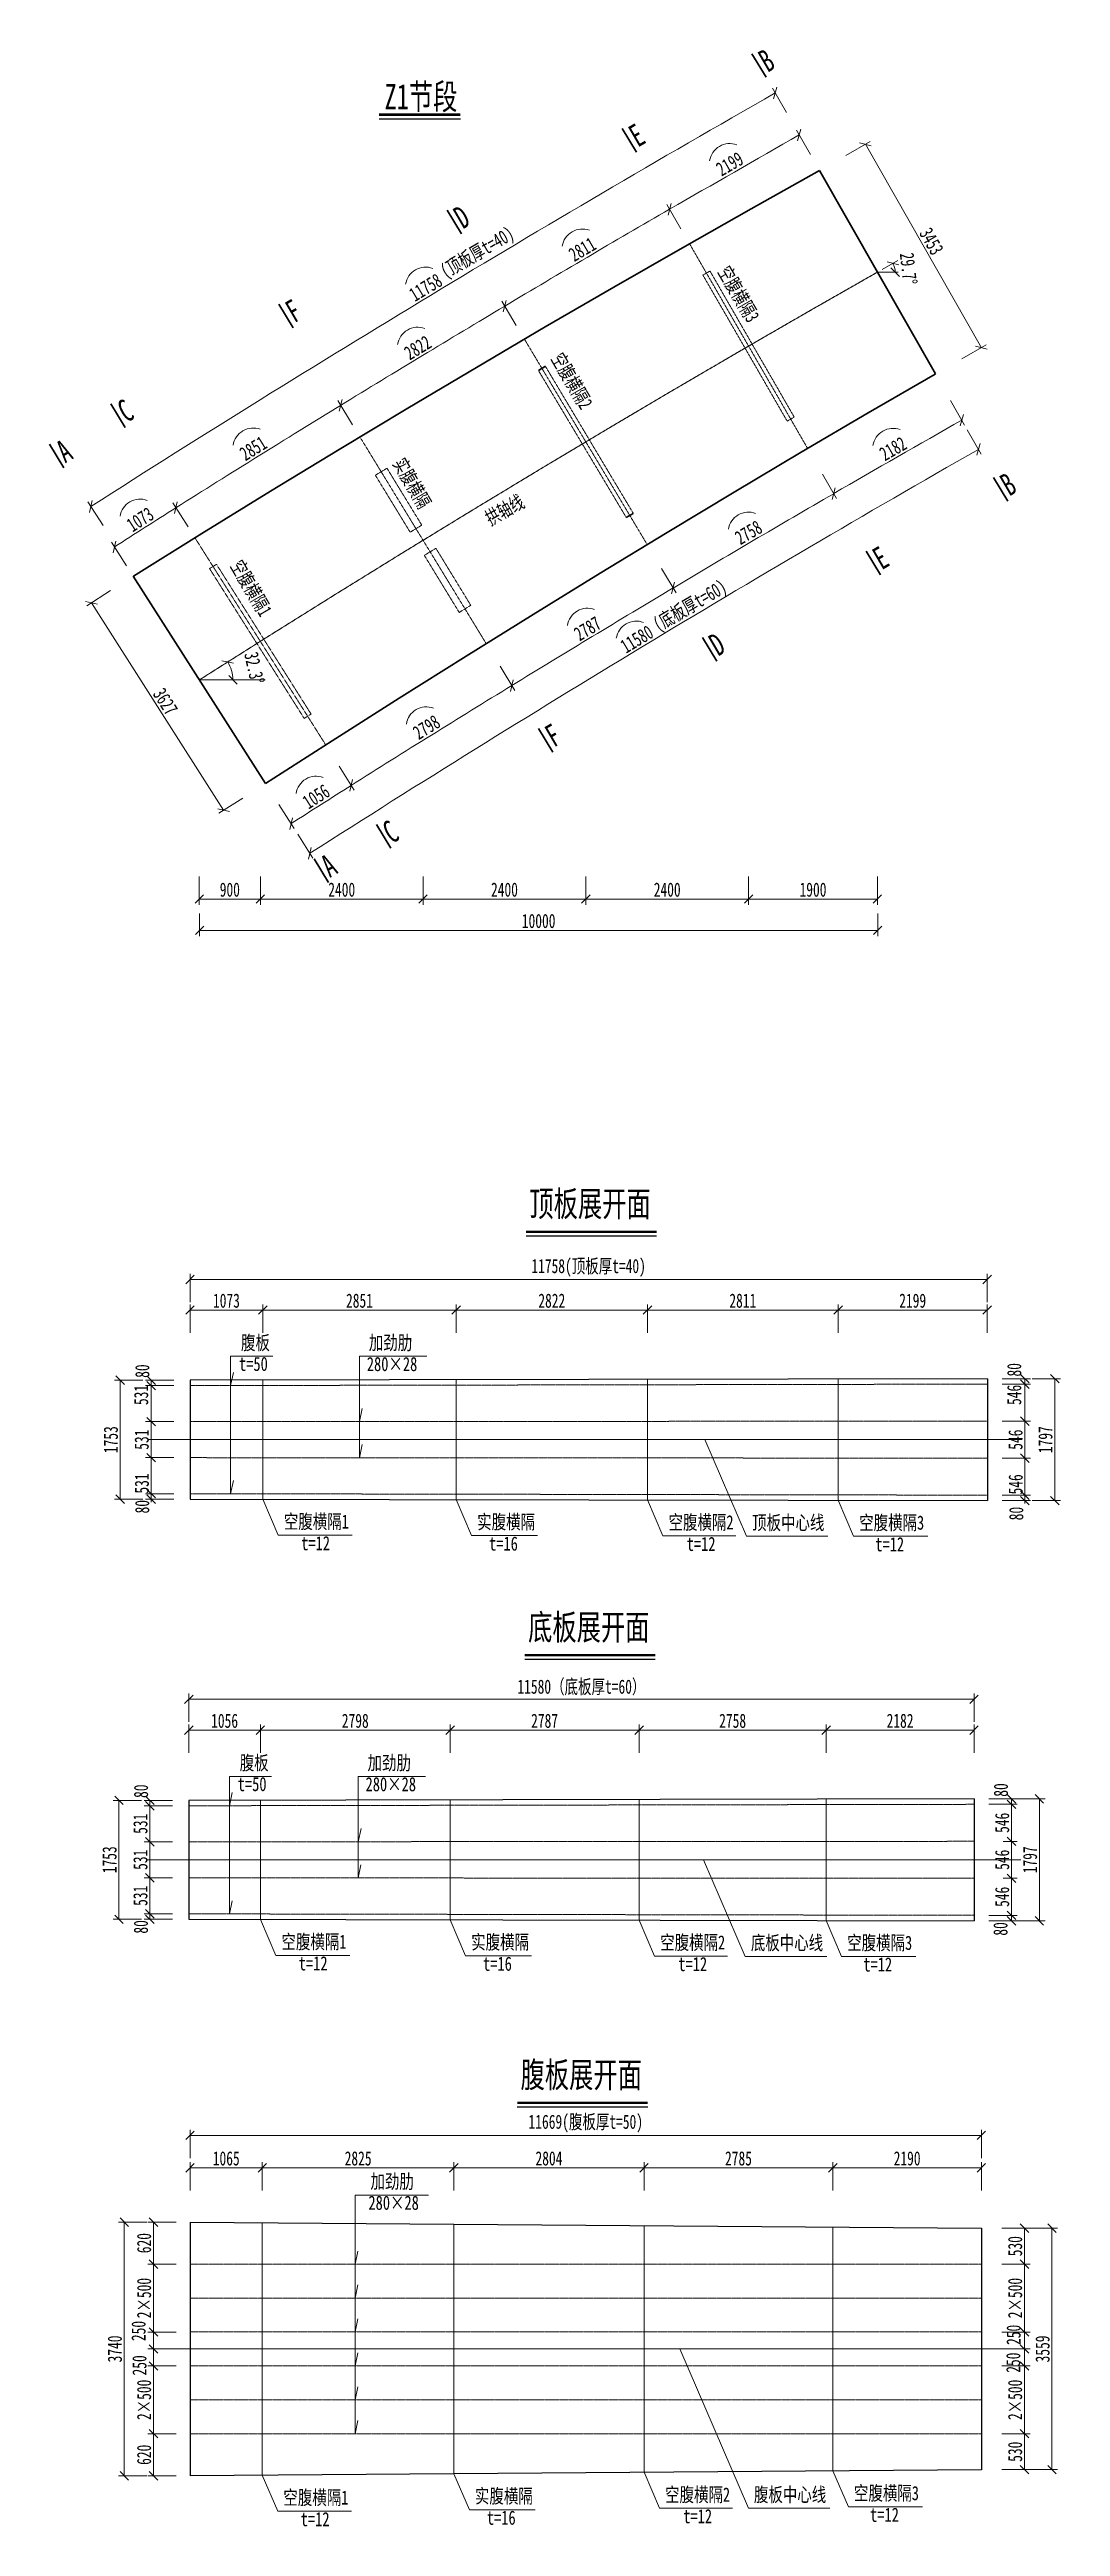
# Model space of a CAD drawing. Header units: millimetres. Extents: x -450182 to -147179, y 306993 to 695793.
# Drawn here: x -208529 to -193621, y 330844 to 367357 of the extents above; entities that cross this region are included whole.
import ezdxf
from ezdxf.enums import TextEntityAlignment as Align

# ---------------------------------------------------------------- set-up
doc = ezdxf.new("R2010")
doc.units = ezdxf.units.MM
doc.header["$PDMODE"] = 34
doc.linetypes.add('CENTER2', pattern=[28.575, 19.05, -3.175, 3.175, -3.175])
doc.linetypes.add('DASHED', pattern=[0.75, 0.5, -0.25])
doc.layers.get('Defpoints').update_dxf_attribs({"color": 8})
for name, color, linetype, lineweight in [('中心线', 4, 'CENTER2', 15), ('标注', 4, 'Continuous', 13), ('标注线及字体', 2, 'Continuous', 15), ('桥 构造粗实', 1, 'Continuous', 30), ('细实线', 4, 'Continuous', 15), ('虚线', 4, 'DASHED', 15), ('钢板粗线', 1, 'Continuous', 25)]:
    doc.layers.add(name, color=color, linetype=linetype, lineweight=lineweight)
doc.styles.add('111', font='仿宋_GB2312.ttf', dxfattribs={"width": 0.7})
doc.styles.add('BM_Anno', font='仿宋_GB2312.ttf', dxfattribs={"width": 0.85})
doc.styles.add('仿宋字', font='仿宋_GB2312.ttf', dxfattribs={"width": 0.7})
doc.dimstyles.new('200', dxfattribs={"dimscale": 0, "dimtxt": 2.5, "dimasz": 1.5, "dimexe": 1, "dimexo": 1, "dimgap": 0.4, "dimtad": 1, "dimdec": 0, "dimdsep": 46, "dimtxsty": '111', "dimblk": 'OBLIQUE', "dimcen": 0, "dimclrd": 256, "dimclre": 256, "dimclrt": 256, "dimadec": 1, "dimazin": 2, "dimtfac": 1, "dimtdec": 0, "dimtmove": 2, "dimatfit": 3, "dimfxl": 4, "dimfxlon": 1, "dimtolj": 1, "dimlwd": -1, "dimlwe": -1, "dimarcsym": 0})

msp = doc.modelspace()

# ---------------------------------------------------------------- texts
at = {"layer": '标注', "style": '仿宋字', "width": 0.7}
for s, height, p in [('B', 333.3, (-197940.9, 367013.1)), ('E', 333.3, (-199853.2, 365910.6)), ('D', 333.3, (-202435.1, 364705.1)), ('(顶板厚t=40)', 208.33, (-202685.7, 363978.4)), ('F', 333.3, (-204918.1, 363321.6)), ('C', 333.3, (-207394.4, 361851)), ('A', 333.3, (-208298.9, 361255.7)), ('B', 333.3, (-194377.5, 360765.4)), ('E', 333.3, (-196257.2, 359680.4)), ('(底板厚t=60)', 208.33, (-199549.4, 358772.2)), ('D', 333.3, (-198671, 358407.1)), ('F', 333.3, (-201089.8, 357064.6)), ('C', 333.3, (-203484.4, 355644.2)), ('A', 333.3, (-204395.8, 355144.1))]:
    msp.add_text(s, height=height, rotation=30.24744, dxfattribs=at).set_placement(p)
for s, rotation, p in [('空腹横隔3', 300.24744, (-198735, 364055.1)), ('空腹横隔2', 300.24744, (-201193.9, 362774.8)), ('实腹横隔', 300.24744, (-203527.4, 361226.7)), ('拱轴线', 29.0232, (-201998.2, 360280.2)), ('空腹横隔1', 300.24744, (-205923, 359720))]:
    msp.add_text(s, height=208.33, rotation=rotation, dxfattribs=at).set_placement(p, align=Align.BOTTOM_LEFT)
at = {"layer": '标注', "linetype": 'DASHED', "style": 'BM_Anno', "width": 0.75}
for s, p in [('腹板', (-205705.4, 348128.7)), ('加劲肋', (-203820.2, 348128.7)), ('t=50', (-205734.9, 347815.6)), ('280×28', (-203849.7, 347813.6)), ('空腹横隔1', (-205073.3, 345491.5)), ('实腹横隔', (-202222.3, 345486.1)), ('空腹横隔2', (-199400.3, 345480.9)), ('顶板中心线', (-198167.6, 345475.6)), ('空腹横隔3', (-196589.3, 345475.6)), ('t=12', (-204817.7, 345172.6)), ('t=16', (-202047.3, 345167.3)), ('t=12', (-199132.7, 345162)), ('t=12', (-196351.6, 345156.7)), ('腹板', (-205724.1, 341934.9)), ('加劲肋', (-203838.9, 341934.9)), ('t=50', (-205753.6, 341621.7)), ('280×28', (-203868.4, 341619.7)), ('空腹横隔1', (-205109, 339297.6)), ('实腹横隔', (-202311, 339292.4)), ('空腹横隔2', (-199524, 339287.2)), ('底板中心线', (-198186.3, 339281.7)), ('空腹横隔3', (-196766, 339281.7)), ('t=12', (-204853.3, 338978.8)), ('t=16', (-202135.9, 338973.5)), ('t=12', (-199256.4, 338968.3)), ('t=12', (-196528.3, 338962.9)), ('加劲肋', (-203796.7, 335764.9)), ('280×28', (-203826.2, 335449.7)), ('空腹横隔1', (-205080.3, 331104.2)), ('实腹横隔', (-202255.3, 331126.1)), ('空腹横隔2', (-199451.3, 331147.7)), ('腹板中心线', (-198141.2, 331147.7)), ('空腹横隔3', (-196666.3, 331169.3)), ('t=12', (-204824.6, 330785.4)), ('t=16', (-202080.2, 330807.2)), ('t=12', (-199183.6, 330828.9)), ('t=12', (-196428.5, 330850.4))]:
    msp.add_text(s, height=208.33, dxfattribs=at).set_placement(p, align=Align.BOTTOM_LEFT)
at = {"layer": '标注线及字体', "color": 0, "style": '111', "width": 0.7}
for s, p in [('Z1节段', (-203050.7, 366670.2)), ('顶板展开面', (-200557.8, 350349.6)), ('底板展开面', (-200576.5, 344108.3)), ('腹板展开面', (-200687.9, 337510.2))]:
    msp.add_text(s, height=375, dxfattribs=at).set_placement(p, align=Align.MIDDLE)

# ---------------------------------------------------------------- blocks, each defined once
blk = doc.blocks.new('_Oblique')
at = {"color": 0, "linetype": 'ByBlock', "lineweight": -2}
blk.add_line((-0.5, -0.5), (0.5, 0.5), dxfattribs=at)
blk = doc.blocks.new('*D2')
at = {"layer": 'Defpoints', "color": 0, "transparency": 16777216}
for p in [(-197175, 365575), (-194787, 362962), (-195465, 362576)]:
    blk.add_point(p, dxfattribs=at)
at = {"layer": '细实线', "transparency": 16777216}
for p, q in [((-196787, 365796), (-196426, 366003)), ((-196498, 365961), (-194787, 362962)), ((-195077, 362797), (-194715, 363004))]:
    blk.add_line(p, q, dxfattribs=at)
at = {"layer": '细实线', "transparency": 16777216, "xscale": 124.9999999999998, "yscale": 124.9999999999998, "zscale": 124.9999999999998}
for p, rotation in [((-196498, 365961), 119.6981168062344), ((-194787, 362962), 299.6981168062345)]:
    blk.add_blockref('_Oblique', p, dxfattribs=dict(at, rotation=rotation))
at = {"layer": '细实线', "transparency": 16777216, "insert": (-195523, 364530), "char_height": 208.3, "attachment_point": 5, "rotation": 299.6981, "style": '111'}
blk.add_mtext('\\A1;3453', dxfattribs=at)
blk = doc.blocks.new('*D3')
at = {"layer": 'Defpoints', "color": 0, "transparency": 16777216}
for p in [(-207293, 359596), (-205344, 356536), (-205961, 356143)]:
    blk.add_point(p, dxfattribs=at)
at = {"layer": '细实线', "transparency": 16777216}
for p, q in [((-207629, 359381), (-207980, 359158)), ((-207910, 359202), (-205961, 356143)), ((-205680, 356322), (-206032, 356098))]:
    blk.add_line(p, q, dxfattribs=at)
at = {"layer": '细实线', "transparency": 16777216, "xscale": 124.9999999999998, "yscale": 124.9999999999998, "zscale": 124.9999999999998}
for p, rotation in [((-207910, 359202), 122.4945633641406), ((-205961, 356143), 302.4945633641406)]:
    blk.add_blockref('_Oblique', p, dxfattribs=dict(at, rotation=rotation))
at = {"layer": '细实线', "transparency": 16777216, "insert": (-206820, 357746), "char_height": 208.3, "attachment_point": 5, "rotation": 302.4946, "style": '111'}
blk.add_mtext('\\A1;3627', dxfattribs=at)
blk = doc.blocks.new('*D4')
at = {"layer": 'Defpoints', "color": 0, "transparency": 16777216}
for p in [(-197458, 366071), (-201225, 364741), (-195748, 363072), (-207579, 360089), (-205627, 357032)]:
    blk.add_point(p, dxfattribs=at)
at = {"layer": '细实线', "transparency": 16777216}
for p, q in [((-197662, 366427), (-197868, 366789)), ((-207740, 360340), (-207964, 360691))]:
    blk.add_line(p, q, dxfattribs=at)
blk.add_arc((-81049, 161968), 235710, 119.69812, 122.56439, dxfattribs=at)
at = {"layer": '细实线', "transparency": 16777216, "xscale": 124.9999999999998, "yscale": 124.9999999999998, "zscale": 124.9999999999998}
for p, rotation in [((-197827, 366717), 29.69811680623564), ((-207919, 360621), 212.5643900743061)]:
    blk.add_blockref('_Oblique', p, dxfattribs=dict(at, rotation=rotation))
at = {"layer": '细实线', "transparency": 16777216, "insert": (-202982, 363850), "char_height": 208.3, "attachment_point": 5, "rotation": 31.1313, "style": '111'}
blk.add_mtext('\\A1;11758', dxfattribs=at)
blk = doc.blocks.new('*D5')
at = {"layer": 'Defpoints', "color": 0, "transparency": 16777216}
for p in [(-205320, 358696), (-205859, 358246), (-206320, 358065), (-206320, 358065), (-196320, 358065)]:
    blk.add_point(p, dxfattribs=at)
at = {"layer": '细实线', "transparency": 16777216}
blk.add_arc((-206320, 358065), 496, 0, 32.2856, dxfattribs=at)
at = {"layer": '细实线', "transparency": 16777216, "xscale": 124.9999999999998, "yscale": 124.9999999999998, "zscale": 124.9999999999998}
for p, rotation in [((-205901, 358329), 122.2855501800597), ((-205824, 358065), 270.0000000000001)]:
    blk.add_blockref('_Oblique', p, dxfattribs=dict(at, rotation=rotation))
at = {"layer": '细实线', "transparency": 16777216, "insert": (-205509, 358240), "char_height": 208.3, "attachment_point": 5, "rotation": 282.233, "style": '111'}
blk.add_mtext('\\A1;32.3°', dxfattribs=at)
blk = doc.blocks.new('*D6')
at = {"layer": 'Defpoints', "color": 0, "transparency": 16777216}
for p in [(-206320, 358203), (-205420, 358203), (-205420, 354835)]:
    blk.add_point(p, dxfattribs=at)
at = {"layer": '细实线', "transparency": 16777216}
for p, q in [((-206320, 355168), (-206320, 354751)), ((-205420, 355168), (-205420, 354751)), ((-206320, 354835), (-205420, 354835))]:
    blk.add_line(p, q, dxfattribs=at)
at = {"layer": '细实线', "transparency": 16777216, "xscale": 124.9999999999998, "yscale": 124.9999999999998, "zscale": 124.9999999999998, "rotation": 180}
blk.add_blockref('_Oblique', (-206320, 354835), dxfattribs=at)
at = {"layer": '细实线', "transparency": 16777216, "xscale": 124.9999999999998, "yscale": 124.9999999999998, "zscale": 124.9999999999998}
blk.add_blockref('_Oblique', (-205420, 354835), dxfattribs=at)
at = {"layer": '细实线', "transparency": 16777216, "insert": (-205870, 354972), "char_height": 208.3, "attachment_point": 5, "style": '111'}
blk.add_mtext('\\A1;900', dxfattribs=at)
blk = doc.blocks.new('*D7')
at = {"layer": 'Defpoints', "color": 0, "transparency": 16777216}
for p in [(-205420, 358203), (-203020, 358203), (-203020, 354835)]:
    blk.add_point(p, dxfattribs=at)
at = {"layer": '细实线', "transparency": 16777216}
for p, q in [((-205420, 355168), (-205420, 354751)), ((-203020, 355168), (-203020, 354751)), ((-205420, 354835), (-203020, 354835))]:
    blk.add_line(p, q, dxfattribs=at)
at = {"layer": '细实线', "transparency": 16777216, "xscale": 124.9999999999998, "yscale": 124.9999999999998, "zscale": 124.9999999999998, "rotation": 180}
blk.add_blockref('_Oblique', (-205420, 354835), dxfattribs=at)
at = {"layer": '细实线', "transparency": 16777216, "xscale": 124.9999999999998, "yscale": 124.9999999999998, "zscale": 124.9999999999998}
blk.add_blockref('_Oblique', (-203020, 354835), dxfattribs=at)
at = {"layer": '细实线', "transparency": 16777216, "insert": (-204220, 354972), "char_height": 208.3, "attachment_point": 5, "style": '111'}
blk.add_mtext('\\A1;2400', dxfattribs=at)
blk = doc.blocks.new('*D8')
at = {"layer": 'Defpoints', "color": 0, "transparency": 16777216}
for p in [(-203020, 358065), (-200620, 358065), (-200620, 354835)]:
    blk.add_point(p, dxfattribs=at)
at = {"layer": '细实线', "transparency": 16777216}
for p, q in [((-203020, 355168), (-203020, 354751)), ((-200620, 355168), (-200620, 354751)), ((-203020, 354835), (-200620, 354835))]:
    blk.add_line(p, q, dxfattribs=at)
at = {"layer": '细实线', "transparency": 16777216, "xscale": 124.9999999999998, "yscale": 124.9999999999998, "zscale": 124.9999999999998, "rotation": 180}
blk.add_blockref('_Oblique', (-203020, 354835), dxfattribs=at)
at = {"layer": '细实线', "transparency": 16777216, "xscale": 124.9999999999998, "yscale": 124.9999999999998, "zscale": 124.9999999999998}
blk.add_blockref('_Oblique', (-200620, 354835), dxfattribs=at)
at = {"layer": '细实线', "transparency": 16777216, "insert": (-201820, 354972), "char_height": 208.3, "attachment_point": 5, "style": '111'}
blk.add_mtext('\\A1;2400', dxfattribs=at)
blk = doc.blocks.new('*D9')
at = {"layer": 'Defpoints', "color": 0, "transparency": 16777216}
for p in [(-200620, 358065), (-198220, 358065), (-198220, 354835)]:
    blk.add_point(p, dxfattribs=at)
at = {"layer": '细实线', "transparency": 16777216}
for p, q in [((-200620, 355168), (-200620, 354751)), ((-198220, 355168), (-198220, 354751)), ((-200620, 354835), (-198220, 354835))]:
    blk.add_line(p, q, dxfattribs=at)
at = {"layer": '细实线', "transparency": 16777216, "xscale": 124.9999999999998, "yscale": 124.9999999999998, "zscale": 124.9999999999998, "rotation": 180}
blk.add_blockref('_Oblique', (-200620, 354835), dxfattribs=at)
at = {"layer": '细实线', "transparency": 16777216, "xscale": 124.9999999999998, "yscale": 124.9999999999998, "zscale": 124.9999999999998}
blk.add_blockref('_Oblique', (-198220, 354835), dxfattribs=at)
at = {"layer": '细实线', "transparency": 16777216, "insert": (-199420, 354972), "char_height": 208.3, "attachment_point": 5, "style": '111'}
blk.add_mtext('\\A1;2400', dxfattribs=at)
blk = doc.blocks.new('*D10')
at = {"layer": 'Defpoints', "color": 0, "transparency": 16777216}
for p in [(-198220, 358203), (-196320, 358203), (-196320, 354835)]:
    blk.add_point(p, dxfattribs=at)
at = {"layer": '细实线', "transparency": 16777216}
for p, q in [((-198220, 355168), (-198220, 354751)), ((-196320, 355168), (-196320, 354751)), ((-198220, 354835), (-196320, 354835))]:
    blk.add_line(p, q, dxfattribs=at)
at = {"layer": '细实线', "transparency": 16777216, "xscale": 124.9999999999998, "yscale": 124.9999999999998, "zscale": 124.9999999999998, "rotation": 180}
blk.add_blockref('_Oblique', (-198220, 354835), dxfattribs=at)
at = {"layer": '细实线', "transparency": 16777216, "xscale": 124.9999999999998, "yscale": 124.9999999999998, "zscale": 124.9999999999998}
blk.add_blockref('_Oblique', (-196320, 354835), dxfattribs=at)
at = {"layer": '细实线', "transparency": 16777216, "insert": (-197270, 354972), "char_height": 208.3, "attachment_point": 5, "style": '111'}
blk.add_mtext('\\A1;1900', dxfattribs=at)
blk = doc.blocks.new('*D11')
at = {"layer": 'Defpoints', "color": 0, "transparency": 16777216}
for p in [(-203951, 361646), (-206385, 360160), (-202089, 358600), (-202503, 357495), (-204456, 357107)]:
    blk.add_point(p, dxfattribs=at)
at = {"layer": '细实线', "transparency": 16777216}
for p, q in [((-201885, 358266), (-201668, 357911)), ((-204257, 356792), (-204034, 356440))]:
    blk.add_line(p, q, dxfattribs=at)
blk.add_arc((-103340, 197068), 188601, 121.43867, 122.28555, dxfattribs=at)
at = {"layer": '细实线', "transparency": 16777216, "xscale": 124.9999999999998, "yscale": 124.9999999999998, "zscale": 124.9999999999998}
for p, rotation in [((-201711, 357982), 31.43866854618358), ((-204079, 356510), 212.2855501774384)]:
    blk.add_blockref('_Oblique', p, dxfattribs=dict(at, rotation=rotation))
at = {"layer": '细实线', "transparency": 16777216, "insert": (-202970, 357367), "char_height": 208.3, "attachment_point": 5, "rotation": 31.8621, "style": '111'}
blk.add_mtext('\\A1;2798', dxfattribs=at)
blk = doc.blocks.new('*D12')
at = {"layer": 'Defpoints', "color": 0, "transparency": 16777216}
for p in [(-206385, 360160), (-207296, 359593), (-204456, 357107), (-205344, 356536), (-204375, 356323)]:
    blk.add_point(p, dxfattribs=at)
at = {"layer": '细实线', "transparency": 16777216}
for p, q in [((-204257, 356792), (-204034, 356440)), ((-205147, 356227), (-204922, 355876))]:
    blk.add_line(p, q, dxfattribs=at)
blk.add_arc((-88576, 173701), 216241, 122.28555, 122.56439, dxfattribs=at)
at = {"layer": '细实线', "transparency": 16777216, "xscale": 124.9999999999998, "yscale": 124.9999999999998, "zscale": 124.9999999999998}
for p, rotation in [((-204079, 356510), 32.28555017743815), ((-204967, 355946), 212.5643900743061)]:
    blk.add_blockref('_Oblique', p, dxfattribs=dict(at, rotation=rotation))
at = {"layer": '细实线', "transparency": 16777216, "insert": (-204597, 356345), "char_height": 208.3, "attachment_point": 5, "rotation": 32.425, "style": '111'}
blk.add_mtext('\\A1;1056', dxfattribs=at)
blk = doc.blocks.new('*D13')
at = {"layer": 'Defpoints', "color": 0, "transparency": 16777216}
for p in [(-201525, 363088), (-203951, 361646), (-199715, 360060), (-200127, 358943), (-202089, 358600)]:
    blk.add_point(p, dxfattribs=at)
at = {"layer": '细实线', "transparency": 16777216}
for p, q in [((-199504, 359706), (-199290, 359348)), ((-201885, 358266), (-201668, 357911))]:
    blk.add_line(p, q, dxfattribs=at)
blk.add_arc((-56818, 120968), 277795, 120.86542, 121.43867, dxfattribs=at)
at = {"layer": '细实线', "transparency": 16777216, "xscale": 124.9999999999998, "yscale": 124.9999999999998, "zscale": 124.9999999999998}
for p, rotation in [((-199333, 359420), 30.86542485122481), ((-201711, 357982), 211.4386685461837)]:
    blk.add_blockref('_Oblique', p, dxfattribs=dict(at, rotation=rotation))
at = {"layer": '细实线', "transparency": 16777216, "insert": (-200595, 358821), "char_height": 208.3, "attachment_point": 5, "rotation": 31.152, "style": '111'}
blk.add_mtext('\\A1;2787', dxfattribs=at)
blk = doc.blocks.new('*D14')
at = {"layer": 'Defpoints', "color": 0, "transparency": 16777216}
for p in [(-196895, 365083), (-195184, 362084), (-198150, 359533), (-206993, 359114), (-205040, 356057)]:
    blk.add_point(p, dxfattribs=at)
at = {"layer": '细实线', "transparency": 16777216}
for p, q in [((-194995, 361753), (-194789, 361391)), ((-204869, 355789), (-204645, 355438))]:
    blk.add_line(p, q, dxfattribs=at)
blk.add_arc((-80748, 161441), 230269, 119.69812, 122.56439, dxfattribs=at)
at = {"layer": '细实线', "transparency": 16777216, "xscale": 124.9999999999998, "yscale": 124.9999999999998, "zscale": 124.9999999999998}
for p, rotation in [((-194830, 361463), 29.69811680623635), ((-204690, 355508), 212.5643900743073)]:
    blk.add_blockref('_Oblique', p, dxfattribs=dict(at, rotation=rotation))
at = {"layer": '细实线', "transparency": 16777216, "insert": (-199868, 358665), "char_height": 208.3, "attachment_point": 5, "rotation": 31.1313, "style": '111'}
blk.add_mtext('\\A1;11580', dxfattribs=at)
blk = doc.blocks.new('*D15')
at = {"layer": 'Defpoints', "color": 0, "transparency": 16777216}
for p in [(-199091, 364495), (-201525, 363088), (-197349, 361476), (-199715, 360060), (-197757, 360351)]:
    blk.add_point(p, dxfattribs=at)
at = {"layer": '细实线', "transparency": 16777216}
for p, q in [((-197131, 361099), (-196923, 360738)), ((-199504, 359706), (-199290, 359348))]:
    blk.add_line(p, q, dxfattribs=at)
blk.add_arc((-106852, 204684), 180265, 119.99255, 120.86542, dxfattribs=at)
at = {"layer": '细实线', "transparency": 16777216, "xscale": 124.9999999999998, "yscale": 124.9999999999998, "zscale": 124.9999999999998}
for p, rotation in [((-196965, 360811), 29.99254792680744), ((-199333, 359420), 210.8654248512241)]:
    blk.add_blockref('_Oblique', p, dxfattribs=dict(at, rotation=rotation))
at = {"layer": '细实线', "transparency": 16777216, "insert": (-198221, 360238), "char_height": 208.3, "attachment_point": 5, "rotation": 30.429, "style": '111'}
blk.add_mtext('\\A1;2758', dxfattribs=at)
blk = doc.blocks.new('*D16')
at = {"layer": 'Defpoints', "color": 0, "transparency": 16777216}
for p in [(-197175, 365575), (-199091, 364495), (-195465, 362576), (-195706, 361534), (-197349, 361476)]:
    blk.add_point(p, dxfattribs=at)
at = {"layer": '细实线', "transparency": 16777216}
for p, q in [((-195241, 362184), (-195035, 361822)), ((-197131, 361099), (-196923, 360738))]:
    blk.add_line(p, q, dxfattribs=at)
blk.add_arc((14852, -6177), 423730, 119.69812, 119.99255, dxfattribs=at)
at = {"layer": '细实线', "transparency": 16777216, "xscale": 124.9999999999998, "yscale": 124.9999999999998, "zscale": 124.9999999999998}
for p, rotation in [((-195076, 361894), 29.69811680623597), ((-196965, 360811), 209.992547926807)]:
    blk.add_blockref('_Oblique', p, dxfattribs=dict(at, rotation=rotation))
at = {"layer": '细实线', "transparency": 16777216, "insert": (-196090, 361473), "char_height": 208.3, "attachment_point": 5, "rotation": 29.8453, "style": '111'}
blk.add_mtext('\\A1;2182', dxfattribs=at)
blk = doc.blocks.new('*D17')
at = {"layer": 'Defpoints', "color": 0, "transparency": 16777216}
for p in [(-206967, 360410), (-206385, 360160), (-207296, 359593), (-204456, 357107), (-205344, 356536)]:
    blk.add_point(p, dxfattribs=at)
at = {"layer": '细实线', "transparency": 16777216}
for p, q in [((-206486, 360320), (-206709, 360673)), ((-207393, 359744), (-207617, 360095))]:
    blk.add_line(p, q, dxfattribs=at)
blk.add_arc((-88576, 173701), 221081, 122.28555, 122.56439, dxfattribs=at)
at = {"layer": '细实线', "transparency": 16777216, "xscale": 124.9999999999998, "yscale": 124.9999999999998, "zscale": 124.9999999999998}
for p, rotation in [((-206664, 360602), 32.28555017743815), ((-207572, 360025), 212.5643900743061)]:
    blk.add_blockref('_Oblique', p, dxfattribs=dict(at, rotation=rotation))
at = {"layer": '细实线', "transparency": 16777216, "insert": (-207192, 360430), "char_height": 208.3, "attachment_point": 5, "rotation": 32.425, "style": '111'}
blk.add_mtext('\\A1;1073', dxfattribs=at)
blk = doc.blocks.new('*D18')
at = {"layer": 'Defpoints', "color": 0, "transparency": 16777216}
for p in [(-205048, 361612), (-203951, 361646), (-206385, 360160), (-202089, 358600), (-204456, 357107)]:
    blk.add_point(p, dxfattribs=at)
at = {"layer": '细实线', "transparency": 16777216}
for p, q in [((-204062, 361827), (-204279, 362182)), ((-206486, 360320), (-206709, 360673))]:
    blk.add_line(p, q, dxfattribs=at)
blk.add_arc((-103340, 197068), 193441, 121.43867, 122.28555, dxfattribs=at)
at = {"layer": '细实线', "transparency": 16777216, "xscale": 124.9999999999998, "yscale": 124.9999999999998, "zscale": 124.9999999999998}
for p, rotation in [((-204236, 362111), 31.43866854618358), ((-206664, 360602), 212.2855501774384)]:
    blk.add_blockref('_Oblique', p, dxfattribs=dict(at, rotation=rotation))
at = {"layer": '细实线', "transparency": 16777216, "insert": (-205525, 361478), "char_height": 208.3, "attachment_point": 5, "rotation": 31.8621, "style": '111'}
blk.add_mtext('\\A1;2851', dxfattribs=at)
blk = doc.blocks.new('*D19')
at = {"layer": 'Defpoints', "color": 0, "transparency": 16777216}
for p in [(-202624, 363089), (-201525, 363088), (-203951, 361646), (-199715, 360060), (-202089, 358600)]:
    blk.add_point(p, dxfattribs=at)
at = {"layer": '细实线', "transparency": 16777216}
for p, q in [((-201645, 363288), (-201859, 363646)), ((-204062, 361827), (-204279, 362182))]:
    blk.add_line(p, q, dxfattribs=at)
blk.add_arc((-56818, 120968), 282635, 120.86542, 121.43867, dxfattribs=at)
at = {"layer": '细实线', "transparency": 16777216, "xscale": 124.9999999999998, "yscale": 124.9999999999998, "zscale": 124.9999999999998}
for p, rotation in [((-201816, 363574), 30.86542485122481), ((-204236, 362111), 211.4386685461837)]:
    blk.add_blockref('_Oblique', p, dxfattribs=dict(at, rotation=rotation))
at = {"layer": '细实线', "transparency": 16777216, "insert": (-203099, 362963), "char_height": 208.3, "attachment_point": 5, "rotation": 31.152, "style": '111'}
blk.add_mtext('\\A1;2822', dxfattribs=at)
blk = doc.blocks.new('*D20')
at = {"layer": 'Defpoints', "color": 0, "transparency": 16777216}
for p in [(-200197, 364531), (-199091, 364495), (-201525, 363088), (-197353, 361484), (-199720, 360067)]:
    blk.add_point(p, dxfattribs=at)
at = {"layer": '细实线', "transparency": 16777216}
for p, q in [((-199217, 364714), (-199426, 365075)), ((-201645, 363288), (-201859, 363646))]:
    blk.add_line(p, q, dxfattribs=at)
blk.add_arc((-107368, 205548), 184100, 119.98771, 120.86542, dxfattribs=at)
at = {"layer": '细实线', "transparency": 16777216, "xscale": 124.9999999999998, "yscale": 124.9999999999998, "zscale": 124.9999999999998}
for p, rotation in [((-199384, 365002), 29.98771395836831), ((-201816, 363574), 210.8654248512248)]:
    blk.add_blockref('_Oblique', p, dxfattribs=dict(at, rotation=rotation))
at = {"layer": '细实线', "transparency": 16777216, "insert": (-200672, 364412), "char_height": 208.3, "attachment_point": 5, "rotation": 30.4266, "style": '111'}
blk.add_mtext('\\A1;2811', dxfattribs=at)
blk = doc.blocks.new('*D21')
at = {"layer": 'Defpoints', "color": 0, "transparency": 16777216}
for p in [(-198111, 365734), (-197175, 365575), (-199091, 364495), (-195446, 362542), (-197330, 361442)]:
    blk.add_point(p, dxfattribs=at)
at = {"layer": '细实线', "transparency": 16777216}
for p, q in [((-197309, 365809), (-197515, 366171)), ((-199218, 364714), (-199426, 365075))]:
    blk.add_line(p, q, dxfattribs=at)
blk.add_arc((19153, -13702), 437236, 119.69921, 119.98778, dxfattribs=at)
at = {"layer": '细实线', "transparency": 16777216, "xscale": 124.9999999999998, "yscale": 124.9999999999998, "zscale": 124.9999999999998}
for p, rotation in [((-197474, 366098), 29.69921315413778), ((-199384, 365003), 209.9877794868394)]:
    blk.add_blockref('_Oblique', p, dxfattribs=dict(at, rotation=rotation))
at = {"layer": '细实线', "transparency": 16777216, "insert": (-198498, 365671), "char_height": 208.3, "attachment_point": 5, "rotation": 29.8435, "style": '111'}
blk.add_mtext('\\A1;2199', dxfattribs=at)
blk = doc.blocks.new('*D22')
at = {"layer": 'Defpoints', "color": 0, "transparency": 16777216}
for p in [(-196320, 364075), (-196320, 364075), (-196073, 364164), (-196013, 364075), (-197320, 363505)]:
    blk.add_point(p, dxfattribs=at)
at = {"layer": '细实线', "transparency": 16777216}
blk.add_line((-196248, 364117), (-196020, 364247), dxfattribs=at)
blk.add_arc((-196320, 364075), 263, 0, 29.6981, dxfattribs=at)
at = {"layer": '细实线', "transparency": 16777216, "xscale": 124.9999999999998, "yscale": 124.9999999999998, "zscale": 124.9999999999998}
for p, rotation in [((-196092, 364206), 119.6981168062312), ((-196058, 364075), 270.0000000000016)]:
    blk.add_blockref('_Oblique', p, dxfattribs=dict(at, rotation=rotation))
at = {"layer": '细实线', "transparency": 16777216, "insert": (-195862, 364127), "char_height": 208.3, "attachment_point": 5, "rotation": 276.462, "style": '111'}
blk.add_mtext('\\A1;29.7°', dxfattribs=at)
blk = doc.blocks.new('*D138')
at = {"layer": 'Defpoints', "color": 0, "transparency": 16777216}
for p in [(-207031, 347662), (-206457, 347742), (-206457, 347662)]:
    blk.add_point(p, dxfattribs=at)
at = {"layer": '标注', "transparency": 16777216}
for p, q in [((-206698, 347742), (-207115, 347742)), ((-206698, 347662), (-207115, 347662)), ((-207031, 347742), (-207031, 347662))]:
    blk.add_line(p, q, dxfattribs=at)
at = {"layer": '标注', "transparency": 16777216, "xscale": 125, "yscale": 125, "zscale": 125}
for p, rotation in [((-207031, 347742), 90), ((-207031, 347662), 270)]:
    blk.add_blockref('_Oblique', p, dxfattribs=dict(at, rotation=rotation))
at = {"layer": '标注', "transparency": 16777216, "insert": (-207160, 347876), "char_height": 208.3, "attachment_point": 5, "rotation": 90, "style": '111'}
blk.add_mtext('\\A1;80', dxfattribs=at)
blk = doc.blocks.new('*D139')
at = {"layer": 'Defpoints', "color": 0, "transparency": 16777216}
for p in [(-206457, 347662), (-207031, 347131), (-206457, 347131)]:
    blk.add_point(p, dxfattribs=at)
at = {"layer": '标注', "transparency": 16777216}
for p, q in [((-206698, 347662), (-207115, 347662)), ((-207031, 347662), (-207031, 347131)), ((-206698, 347131), (-207115, 347131))]:
    blk.add_line(p, q, dxfattribs=at)
at = {"layer": '标注', "transparency": 16777216, "xscale": 125, "yscale": 125, "zscale": 125}
for p, rotation in [((-207031, 347662), 90), ((-207031, 347131), 270)]:
    blk.add_blockref('_Oblique', p, dxfattribs=dict(at, rotation=rotation))
at = {"layer": '标注', "transparency": 16777216, "insert": (-207177, 347524), "char_height": 208.3, "attachment_point": 5, "rotation": 90, "style": '111'}
blk.add_mtext('\\A1;531', dxfattribs=at)
blk = doc.blocks.new('*D140')
at = {"layer": 'Defpoints', "color": 0, "transparency": 16777216}
for p in [(-206457, 346600), (-207031, 346069), (-206457, 346069)]:
    blk.add_point(p, dxfattribs=at)
at = {"layer": '标注', "transparency": 16777216}
for p, q in [((-206698, 346600), (-207115, 346600)), ((-207031, 346600), (-207031, 346725)), ((-207031, 346600), (-207031, 346069)), ((-206698, 346069), (-207115, 346069)), ((-207031, 346069), (-207031, 345944))]:
    blk.add_line(p, q, dxfattribs=at)
at = {"layer": '标注', "transparency": 16777216, "xscale": 125, "yscale": 125, "zscale": 125}
for p, rotation in [((-207031, 346600), 270), ((-207031, 346069), 90)]:
    blk.add_blockref('_Oblique', p, dxfattribs=dict(at, rotation=rotation))
at = {"layer": '标注', "transparency": 16777216, "insert": (-207167, 346219), "char_height": 208.3, "attachment_point": 5, "rotation": 90, "style": '111'}
blk.add_mtext('\\A1;531', dxfattribs=at)
blk = doc.blocks.new('*D141')
at = {"layer": 'Defpoints', "color": 0, "transparency": 16777216}
for p in [(-207031, 345989), (-206457, 346069), (-206457, 345989)]:
    blk.add_point(p, dxfattribs=at)
at = {"layer": '标注', "transparency": 16777216}
for p, q in [((-206698, 346069), (-207115, 346069)), ((-206698, 345989), (-207115, 345989)), ((-207031, 346069), (-207031, 345989))]:
    blk.add_line(p, q, dxfattribs=at)
at = {"layer": '标注', "transparency": 16777216, "xscale": 125, "yscale": 125, "zscale": 125}
for p, rotation in [((-207031, 346069), 90), ((-207031, 345989), 270)]:
    blk.add_blockref('_Oblique', p, dxfattribs=dict(at, rotation=rotation))
at = {"layer": '标注', "transparency": 16777216, "insert": (-207162, 345877), "char_height": 208.3, "attachment_point": 5, "rotation": 90, "style": '111'}
blk.add_mtext('\\A1;80', dxfattribs=at)
blk = doc.blocks.new('*D142')
at = {"layer": 'Defpoints', "color": 0, "transparency": 16777216}
for p in [(-205384, 348776), (-206457, 347742), (-205384, 347742)]:
    blk.add_point(p, dxfattribs=at)
at = {"layer": '标注', "transparency": 16777216}
for p, q in [((-206457, 348442), (-206457, 348859)), ((-206457, 348776), (-205384, 348776)), ((-205384, 348442), (-205384, 348859))]:
    blk.add_line(p, q, dxfattribs=at)
at = {"layer": '标注', "transparency": 16777216, "xscale": 124.9999999999997, "yscale": 124.9999999999997, "zscale": 124.9999999999997, "rotation": 180}
blk.add_blockref('_Oblique', (-206457, 348776), dxfattribs=at)
at = {"layer": '标注', "transparency": 16777216, "xscale": 124.9999999999997, "yscale": 124.9999999999997, "zscale": 124.9999999999997}
blk.add_blockref('_Oblique', (-205384, 348776), dxfattribs=at)
at = {"layer": '标注', "transparency": 16777216, "insert": (-205920, 348913), "char_height": 208.3, "attachment_point": 5, "style": '111'}
blk.add_mtext('\\A1;1073', dxfattribs=at)
blk = doc.blocks.new('*D143')
at = {"layer": 'Defpoints', "color": 0, "transparency": 16777216}
for p in [(-202533, 348776), (-205384, 347744), (-202533, 347749)]:
    blk.add_point(p, dxfattribs=at)
at = {"layer": '标注', "transparency": 16777216}
for p, q in [((-205384, 348442), (-205384, 348859)), ((-205384, 348776), (-202533, 348776)), ((-202533, 348442), (-202533, 348859))]:
    blk.add_line(p, q, dxfattribs=at)
at = {"layer": '标注', "transparency": 16777216, "xscale": 124.9999999999997, "yscale": 124.9999999999997, "zscale": 124.9999999999997, "rotation": 180}
blk.add_blockref('_Oblique', (-205384, 348776), dxfattribs=at)
at = {"layer": '标注', "transparency": 16777216, "xscale": 124.9999999999997, "yscale": 124.9999999999997, "zscale": 124.9999999999997}
blk.add_blockref('_Oblique', (-202533, 348776), dxfattribs=at)
at = {"layer": '标注', "transparency": 16777216, "insert": (-203958, 348913), "char_height": 208.3, "attachment_point": 5, "style": '111'}
blk.add_mtext('\\A1;2851', dxfattribs=at)
blk = doc.blocks.new('*D144')
at = {"layer": 'Defpoints', "color": 0, "transparency": 16777216}
for p in [(-199711, 348776), (-202533, 347749), (-199711, 347755)]:
    blk.add_point(p, dxfattribs=at)
at = {"layer": '标注', "transparency": 16777216}
for p, q in [((-202533, 348442), (-202533, 348859)), ((-202533, 348776), (-199711, 348776)), ((-199711, 348442), (-199711, 348859))]:
    blk.add_line(p, q, dxfattribs=at)
at = {"layer": '标注', "transparency": 16777216, "xscale": 124.9999999999997, "yscale": 124.9999999999997, "zscale": 124.9999999999997, "rotation": 180}
blk.add_blockref('_Oblique', (-202533, 348776), dxfattribs=at)
at = {"layer": '标注', "transparency": 16777216, "xscale": 124.9999999999997, "yscale": 124.9999999999997, "zscale": 124.9999999999997}
blk.add_blockref('_Oblique', (-199711, 348776), dxfattribs=at)
at = {"layer": '标注', "transparency": 16777216, "insert": (-201122, 348913), "char_height": 208.3, "attachment_point": 5, "style": '111'}
blk.add_mtext('\\A1;2822', dxfattribs=at)
blk = doc.blocks.new('*D145')
at = {"layer": 'Defpoints', "color": 0, "transparency": 16777216}
for p in [(-196900, 348776), (-199711, 347755), (-196900, 347760)]:
    blk.add_point(p, dxfattribs=at)
at = {"layer": '标注', "transparency": 16777216}
for p, q in [((-199711, 348442), (-199711, 348859)), ((-199711, 348776), (-196900, 348776)), ((-196900, 348442), (-196900, 348859))]:
    blk.add_line(p, q, dxfattribs=at)
at = {"layer": '标注', "transparency": 16777216, "xscale": 124.9999999999997, "yscale": 124.9999999999997, "zscale": 124.9999999999997, "rotation": 180}
blk.add_blockref('_Oblique', (-199711, 348776), dxfattribs=at)
at = {"layer": '标注', "transparency": 16777216, "xscale": 124.9999999999997, "yscale": 124.9999999999997, "zscale": 124.9999999999997}
blk.add_blockref('_Oblique', (-196900, 348776), dxfattribs=at)
at = {"layer": '标注', "transparency": 16777216, "insert": (-198305, 348913), "char_height": 208.3, "attachment_point": 5, "style": '111'}
blk.add_mtext('\\A1;2811', dxfattribs=at)
blk = doc.blocks.new('*D146')
at = {"layer": 'Defpoints', "color": 0, "transparency": 16777216}
for p in [(-196900, 348776), (-196900, 347760), (-194701, 347764)]:
    blk.add_point(p, dxfattribs=at)
at = {"layer": '标注', "transparency": 16777216}
for p, q in [((-196900, 348442), (-196900, 348859)), ((-194701, 348776), (-196900, 348776)), ((-194701, 348442), (-194701, 348859))]:
    blk.add_line(p, q, dxfattribs=at)
at = {"layer": '标注', "transparency": 16777216, "xscale": 124.9999999999997, "yscale": 124.9999999999997, "zscale": 124.9999999999997, "rotation": 180}
blk.add_blockref('_Oblique', (-196900, 348776), dxfattribs=at)
at = {"layer": '标注', "transparency": 16777216, "xscale": 124.9999999999997, "yscale": 124.9999999999997, "zscale": 124.9999999999997}
blk.add_blockref('_Oblique', (-194701, 348776), dxfattribs=at)
at = {"layer": '标注', "transparency": 16777216, "insert": (-195800, 348913), "char_height": 208.3, "attachment_point": 5, "style": '111'}
blk.add_mtext('\\A1;2199', dxfattribs=at)
blk = doc.blocks.new('*D147')
at = {"layer": 'Defpoints', "color": 0, "transparency": 16777216}
for p in [(-194699, 347764), (-194699, 347684), (-194146, 347684)]:
    blk.add_point(p, dxfattribs=at)
at = {"layer": '标注', "transparency": 16777216}
for p, q in [((-194479, 347764), (-194062, 347764)), ((-194479, 347684), (-194062, 347684)), ((-194146, 347764), (-194146, 347684))]:
    blk.add_line(p, q, dxfattribs=at)
at = {"layer": '标注', "transparency": 16777216, "xscale": 124.9999999999997, "yscale": 124.9999999999997, "zscale": 124.9999999999997}
for p, rotation in [((-194146, 347764), 90), ((-194146, 347684), 270)]:
    blk.add_blockref('_Oblique', p, dxfattribs=dict(at, rotation=rotation))
at = {"layer": '标注', "transparency": 16777216, "insert": (-194302, 347895), "char_height": 208.3, "attachment_point": 5, "rotation": 90, "style": '111'}
blk.add_mtext('\\A1;80', dxfattribs=at)
blk = doc.blocks.new('*D148')
at = {"layer": 'Defpoints', "color": 0, "transparency": 16777216}
for p in [(-194699, 346047), (-194699, 345967), (-194146, 345967)]:
    blk.add_point(p, dxfattribs=at)
at = {"layer": '标注', "transparency": 16777216}
for p, q in [((-194479, 346047), (-194062, 346047)), ((-194479, 345967), (-194062, 345967)), ((-194146, 346047), (-194146, 345967))]:
    blk.add_line(p, q, dxfattribs=at)
at = {"layer": '标注', "transparency": 16777216, "xscale": 124.9999999999997, "yscale": 124.9999999999997, "zscale": 124.9999999999997}
for p, rotation in [((-194146, 346047), 90), ((-194146, 345967), 270)]:
    blk.add_blockref('_Oblique', p, dxfattribs=dict(at, rotation=rotation))
at = {"layer": '标注', "transparency": 16777216, "insert": (-194272, 345776), "char_height": 208.3, "attachment_point": 5, "rotation": 90, "style": '111'}
blk.add_mtext('\\A1;80', dxfattribs=at)
blk = doc.blocks.new('*D149')
at = {"layer": 'Defpoints', "color": 0, "transparency": 16777216}
for p in [(-206457, 347742), (-207487, 345989), (-206457, 345989)]:
    blk.add_point(p, dxfattribs=at)
at = {"layer": '标注', "transparency": 16777216}
for p, q in [((-207153, 347742), (-207570, 347742)), ((-207487, 347742), (-207487, 345989)), ((-207153, 345989), (-207570, 345989))]:
    blk.add_line(p, q, dxfattribs=at)
at = {"layer": '标注', "transparency": 16777216, "xscale": 124.9999999999999, "yscale": 124.9999999999999, "zscale": 124.9999999999999}
for p, rotation in [((-207487, 347742), 90), ((-207487, 345989), 270)]:
    blk.add_blockref('_Oblique', p, dxfattribs=dict(at, rotation=rotation))
at = {"layer": '标注', "transparency": 16777216, "insert": (-207624, 346865), "char_height": 208.3, "attachment_point": 5, "rotation": 90, "style": '111'}
blk.add_mtext('\\A1;1753', dxfattribs=at)
blk = doc.blocks.new('*D150')
at = {"layer": 'Defpoints', "color": 0, "transparency": 16777216}
for p in [(-194699, 347764), (-194699, 345967), (-193704, 345967)]:
    blk.add_point(p, dxfattribs=at)
at = {"layer": '标注', "transparency": 16777216}
for p, q in [((-194037, 347764), (-193621, 347764)), ((-193704, 347764), (-193704, 345967)), ((-194037, 345967), (-193621, 345967))]:
    blk.add_line(p, q, dxfattribs=at)
at = {"layer": '标注', "transparency": 16777216, "xscale": 124.9999999999999, "yscale": 124.9999999999999, "zscale": 124.9999999999999}
for p, rotation in [((-193704, 347764), 90), ((-193704, 345967), 270)]:
    blk.add_blockref('_Oblique', p, dxfattribs=dict(at, rotation=rotation))
at = {"layer": '标注', "transparency": 16777216, "insert": (-193841, 346865), "char_height": 208.3, "attachment_point": 5, "rotation": 90, "style": '111'}
blk.add_mtext('\\A1;1797', dxfattribs=at)
blk = doc.blocks.new('*D155')
at = {"layer": 'Defpoints', "color": 0, "transparency": 16777216}
for p in [(-207050, 341468), (-206475, 341548), (-206475, 341468)]:
    blk.add_point(p, dxfattribs=at)
at = {"layer": '标注', "transparency": 16777216}
for p, q in [((-206717, 341548), (-207133, 341548)), ((-206717, 341468), (-207133, 341468)), ((-207050, 341548), (-207050, 341468))]:
    blk.add_line(p, q, dxfattribs=at)
at = {"layer": '标注', "transparency": 16777216, "xscale": 125, "yscale": 125, "zscale": 125}
for p, rotation in [((-207050, 341548), 90), ((-207050, 341468), 270)]:
    blk.add_blockref('_Oblique', p, dxfattribs=dict(at, rotation=rotation))
at = {"layer": '标注', "transparency": 16777216, "insert": (-207179, 341683), "char_height": 208.3, "attachment_point": 5, "rotation": 90, "style": '111'}
blk.add_mtext('\\A1;80', dxfattribs=at)
blk = doc.blocks.new('*D156')
at = {"layer": 'Defpoints', "color": 0, "transparency": 16777216}
for p in [(-207050, 339795), (-206475, 339875), (-206475, 339795)]:
    blk.add_point(p, dxfattribs=at)
at = {"layer": '标注', "transparency": 16777216}
for p, q in [((-206717, 339875), (-207133, 339875)), ((-206717, 339795), (-207133, 339795)), ((-207050, 339875), (-207050, 339795))]:
    blk.add_line(p, q, dxfattribs=at)
at = {"layer": '标注', "transparency": 16777216, "xscale": 125, "yscale": 125, "zscale": 125}
for p, rotation in [((-207050, 339875), 90), ((-207050, 339795), 270)]:
    blk.add_blockref('_Oblique', p, dxfattribs=dict(at, rotation=rotation))
at = {"layer": '标注', "transparency": 16777216, "insert": (-207181, 339683), "char_height": 208.3, "attachment_point": 5, "rotation": 90, "style": '111'}
blk.add_mtext('\\A1;80', dxfattribs=at)
blk = doc.blocks.new('*D153')
at = {"layer": 'Defpoints', "color": 0, "transparency": 16777216}
for p in [(-194895, 343038), (-206475, 341541), (-194895, 341306)]:
    blk.add_point(p, dxfattribs=at)
at = {"layer": '标注', "transparency": 16777216}
for p, q in [((-206475, 342705), (-206475, 343121)), ((-206475, 343038), (-194895, 343038)), ((-194895, 342705), (-194895, 343121))]:
    blk.add_line(p, q, dxfattribs=at)
at = {"layer": '标注', "transparency": 16777216, "xscale": 124.9999999999997, "yscale": 124.9999999999997, "zscale": 124.9999999999997, "rotation": 180}
blk.add_blockref('_Oblique', (-206475, 343038), dxfattribs=at)
at = {"layer": '标注', "transparency": 16777216, "xscale": 124.9999999999997, "yscale": 124.9999999999997, "zscale": 124.9999999999997}
blk.add_blockref('_Oblique', (-194895, 343038), dxfattribs=at)
at = {"layer": '标注', "transparency": 16777216, "insert": (-200685, 343211), "char_height": 208.33, "attachment_point": 5, "style": '111'}
blk.add_mtext('\\A1;11580（底板厚t=60）', dxfattribs=at)
blk = doc.blocks.new('*D154')
at = {"layer": 'Defpoints', "color": 0, "transparency": 16777216}
for p in [(-194895, 341570), (-194895, 341490), (-194343, 341490)]:
    blk.add_point(p, dxfattribs=at)
at = {"layer": '标注', "transparency": 16777216}
for p, q in [((-194676, 341570), (-194259, 341570)), ((-194676, 341490), (-194259, 341490)), ((-194343, 341570), (-194343, 341490))]:
    blk.add_line(p, q, dxfattribs=at)
at = {"layer": '标注', "transparency": 16777216, "xscale": 124.9999999999997, "yscale": 124.9999999999997, "zscale": 124.9999999999997}
for p, rotation in [((-194343, 341570), 90), ((-194343, 341490), 270)]:
    blk.add_blockref('_Oblique', p, dxfattribs=dict(at, rotation=rotation))
at = {"layer": '标注', "transparency": 16777216, "insert": (-194499, 341701), "char_height": 208.3, "attachment_point": 5, "rotation": 90, "style": '111'}
blk.add_mtext('\\A1;80', dxfattribs=at)
blk = doc.blocks.new('*D151')
at = {"layer": 'Defpoints', "color": 0, "transparency": 16777216}
for p in [(-206475, 341548), (-207505, 339795), (-206475, 339795)]:
    blk.add_point(p, dxfattribs=at)
at = {"layer": '标注', "transparency": 16777216}
for p, q in [((-207172, 341548), (-207589, 341548)), ((-207505, 341548), (-207505, 339795)), ((-207172, 339795), (-207589, 339795))]:
    blk.add_line(p, q, dxfattribs=at)
at = {"layer": '标注', "transparency": 16777216, "xscale": 124.9999999999999, "yscale": 124.9999999999999, "zscale": 124.9999999999999}
for p, rotation in [((-207505, 341548), 90), ((-207505, 339795), 270)]:
    blk.add_blockref('_Oblique', p, dxfattribs=dict(at, rotation=rotation))
at = {"layer": '标注', "transparency": 16777216, "insert": (-207643, 340672), "char_height": 208.3, "attachment_point": 5, "rotation": 90, "style": '111'}
blk.add_mtext('\\A1;1753', dxfattribs=at)
blk = doc.blocks.new('*D152')
at = {"layer": 'Defpoints', "color": 0, "transparency": 16777216}
for p in [(-194717, 341570), (-194717, 339773), (-193931, 339773)]:
    blk.add_point(p, dxfattribs=at)
at = {"layer": '标注', "transparency": 16777216}
for p, q in [((-194264, 341570), (-193847, 341570)), ((-193931, 341570), (-193931, 339773)), ((-194264, 339773), (-193847, 339773))]:
    blk.add_line(p, q, dxfattribs=at)
at = {"layer": '标注', "transparency": 16777216, "xscale": 124.9999999999999, "yscale": 124.9999999999999, "zscale": 124.9999999999999}
for p, rotation in [((-193931, 341570), 90), ((-193931, 339773), 270)]:
    blk.add_blockref('_Oblique', p, dxfattribs=dict(at, rotation=rotation))
at = {"layer": '标注', "transparency": 16777216, "insert": (-194068, 340672), "char_height": 208.3, "attachment_point": 5, "rotation": 90, "style": '111'}
blk.add_mtext('\\A1;1797', dxfattribs=at)
blk = doc.blocks.new('*D158')
at = {"layer": 'Defpoints', "color": 0, "transparency": 16777216}
for p in [(-194699, 347684), (-194699, 347138), (-194146, 347138)]:
    blk.add_point(p, dxfattribs=at)
at = {"layer": '标注', "transparency": 16777216}
for p, q in [((-194479, 347684), (-194062, 347684)), ((-194146, 347684), (-194146, 347138)), ((-194479, 347138), (-194062, 347138))]:
    blk.add_line(p, q, dxfattribs=at)
at = {"layer": '标注', "transparency": 16777216, "xscale": 124.9999999999997, "yscale": 124.9999999999997, "zscale": 124.9999999999997}
for p, rotation in [((-194146, 347684), 90), ((-194146, 347138), 270)]:
    blk.add_blockref('_Oblique', p, dxfattribs=dict(at, rotation=rotation))
at = {"layer": '标注', "transparency": 16777216, "insert": (-194302, 347525), "char_height": 208.3, "attachment_point": 5, "rotation": 90, "style": '111'}
blk.add_mtext('\\A1;546', dxfattribs=at)
blk = doc.blocks.new('*D159')
at = {"layer": 'Defpoints', "color": 0, "transparency": 16777216}
for p in [(-194699, 346593), (-194699, 346047), (-194146, 346047)]:
    blk.add_point(p, dxfattribs=at)
at = {"layer": '标注', "transparency": 16777216}
for p, q in [((-194479, 346593), (-194062, 346593)), ((-194146, 346593), (-194146, 346718)), ((-194146, 346593), (-194146, 346047)), ((-194479, 346047), (-194062, 346047)), ((-194146, 346047), (-194146, 345922))]:
    blk.add_line(p, q, dxfattribs=at)
at = {"layer": '标注', "transparency": 16777216, "xscale": 124.9999999999997, "yscale": 124.9999999999997, "zscale": 124.9999999999997}
for p, rotation in [((-194146, 346593), 270), ((-194146, 346047), 90)]:
    blk.add_blockref('_Oblique', p, dxfattribs=dict(at, rotation=rotation))
at = {"layer": '标注', "transparency": 16777216, "insert": (-194281, 346206), "char_height": 208.3, "attachment_point": 5, "rotation": 90, "style": '111'}
blk.add_mtext('\\A1;546', dxfattribs=at)
blk = doc.blocks.new('*D199')
at = {"layer": 'Defpoints', "color": 0, "transparency": 16777216}
for p in [(-205419, 342582), (-206475, 341548), (-205419, 341306)]:
    blk.add_point(p, dxfattribs=at)
at = {"layer": '标注', "transparency": 16777216}
for p, q in [((-206475, 342249), (-206475, 342665)), ((-206475, 342582), (-205419, 342582)), ((-205419, 342249), (-205419, 342665))]:
    blk.add_line(p, q, dxfattribs=at)
at = {"layer": '标注', "transparency": 16777216, "xscale": 124.9999999999999, "yscale": 124.9999999999999, "zscale": 124.9999999999999, "rotation": 180}
blk.add_blockref('_Oblique', (-206475, 342582), dxfattribs=at)
at = {"layer": '标注', "transparency": 16777216, "xscale": 124.9999999999999, "yscale": 124.9999999999999, "zscale": 124.9999999999999}
blk.add_blockref('_Oblique', (-205419, 342582), dxfattribs=at)
at = {"layer": '标注', "transparency": 16777216, "insert": (-205947, 342720), "char_height": 208.3, "attachment_point": 5, "style": '111'}
blk.add_mtext('\\A1;1056', dxfattribs=at)
blk = doc.blocks.new('*D200')
at = {"layer": 'Defpoints', "color": 0, "transparency": 16777216}
for p in [(-202621, 342582), (-205419, 341306), (-202621, 341306)]:
    blk.add_point(p, dxfattribs=at)
at = {"layer": '标注', "transparency": 16777216}
for p, q in [((-205419, 342249), (-205419, 342665)), ((-205419, 342582), (-202621, 342582)), ((-202621, 342249), (-202621, 342665))]:
    blk.add_line(p, q, dxfattribs=at)
at = {"layer": '标注', "transparency": 16777216, "xscale": 124.9999999999999, "yscale": 124.9999999999999, "zscale": 124.9999999999999, "rotation": 180}
blk.add_blockref('_Oblique', (-205419, 342582), dxfattribs=at)
at = {"layer": '标注', "transparency": 16777216, "xscale": 124.9999999999999, "yscale": 124.9999999999999, "zscale": 124.9999999999999}
blk.add_blockref('_Oblique', (-202621, 342582), dxfattribs=at)
at = {"layer": '标注', "transparency": 16777216, "insert": (-204020, 342720), "char_height": 208.3, "attachment_point": 5, "style": '111'}
blk.add_mtext('\\A1;2798', dxfattribs=at)
blk = doc.blocks.new('*D201')
at = {"layer": 'Defpoints', "color": 0, "transparency": 16777216}
for p in [(-199834, 342582), (-202621, 341306), (-199834, 341306)]:
    blk.add_point(p, dxfattribs=at)
at = {"layer": '标注', "transparency": 16777216}
for p, q in [((-202621, 342249), (-202621, 342665)), ((-202621, 342582), (-199834, 342582)), ((-199834, 342249), (-199834, 342665))]:
    blk.add_line(p, q, dxfattribs=at)
at = {"layer": '标注', "transparency": 16777216, "xscale": 124.9999999999999, "yscale": 124.9999999999999, "zscale": 124.9999999999999, "rotation": 180}
blk.add_blockref('_Oblique', (-202621, 342582), dxfattribs=at)
at = {"layer": '标注', "transparency": 16777216, "xscale": 124.9999999999999, "yscale": 124.9999999999999, "zscale": 124.9999999999999}
blk.add_blockref('_Oblique', (-199834, 342582), dxfattribs=at)
at = {"layer": '标注', "transparency": 16777216, "insert": (-201228, 342720), "char_height": 208.3, "attachment_point": 5, "style": '111'}
blk.add_mtext('\\A1;2787', dxfattribs=at)
blk = doc.blocks.new('*D202')
at = {"layer": 'Defpoints', "color": 0, "transparency": 16777216}
for p in [(-197076, 342582), (-199834, 341306), (-197076, 341306)]:
    blk.add_point(p, dxfattribs=at)
at = {"layer": '标注', "transparency": 16777216}
for p, q in [((-199834, 342249), (-199834, 342665)), ((-199834, 342582), (-197076, 342582)), ((-197076, 342249), (-197076, 342665))]:
    blk.add_line(p, q, dxfattribs=at)
at = {"layer": '标注', "transparency": 16777216, "xscale": 124.9999999999999, "yscale": 124.9999999999999, "zscale": 124.9999999999999, "rotation": 180}
blk.add_blockref('_Oblique', (-199834, 342582), dxfattribs=at)
at = {"layer": '标注', "transparency": 16777216, "xscale": 124.9999999999999, "yscale": 124.9999999999999, "zscale": 124.9999999999999}
blk.add_blockref('_Oblique', (-197076, 342582), dxfattribs=at)
at = {"layer": '标注', "transparency": 16777216, "insert": (-198455, 342720), "char_height": 208.3, "attachment_point": 5, "style": '111'}
blk.add_mtext('\\A1;2758', dxfattribs=at)
blk = doc.blocks.new('*D203')
at = {"layer": 'Defpoints', "color": 0, "transparency": 16777216}
for p in [(-194895, 342582), (-197076, 341306), (-194895, 341306)]:
    blk.add_point(p, dxfattribs=at)
at = {"layer": '标注', "transparency": 16777216}
for p, q in [((-197076, 342249), (-197076, 342665)), ((-197076, 342582), (-194895, 342582)), ((-194895, 342249), (-194895, 342665))]:
    blk.add_line(p, q, dxfattribs=at)
at = {"layer": '标注', "transparency": 16777216, "xscale": 124.9999999999999, "yscale": 124.9999999999999, "zscale": 124.9999999999999, "rotation": 180}
blk.add_blockref('_Oblique', (-197076, 342582), dxfattribs=at)
at = {"layer": '标注', "transparency": 16777216, "xscale": 124.9999999999999, "yscale": 124.9999999999999, "zscale": 124.9999999999999}
blk.add_blockref('_Oblique', (-194895, 342582), dxfattribs=at)
at = {"layer": '标注', "transparency": 16777216, "insert": (-195986, 342720), "char_height": 208.3, "attachment_point": 5, "style": '111'}
blk.add_mtext('\\A1;2182', dxfattribs=at)
blk = doc.blocks.new('*D207')
at = {"layer": 'Defpoints', "color": 0, "transparency": 16777216}
for p in [(-205391, 336132), (-206456, 335331), (-205391, 335323)]:
    blk.add_point(p, dxfattribs=at)
at = {"layer": '标注', "transparency": 16777216}
for p, q in [((-206456, 335799), (-206456, 336215)), ((-206456, 336132), (-205391, 336132)), ((-205391, 335799), (-205391, 336215))]:
    blk.add_line(p, q, dxfattribs=at)
at = {"layer": '标注', "transparency": 16777216, "xscale": 124.9999999999999, "yscale": 124.9999999999999, "zscale": 124.9999999999999, "rotation": 180}
blk.add_blockref('_Oblique', (-206456, 336132), dxfattribs=at)
at = {"layer": '标注', "transparency": 16777216, "xscale": 124.9999999999999, "yscale": 124.9999999999999, "zscale": 124.9999999999999}
blk.add_blockref('_Oblique', (-205391, 336132), dxfattribs=at)
at = {"layer": '标注', "transparency": 16777216, "insert": (-205923, 336269), "char_height": 208.3, "attachment_point": 5, "style": '111'}
blk.add_mtext('\\A1;1065', dxfattribs=at)
blk = doc.blocks.new('*D208')
at = {"layer": 'Defpoints', "color": 0, "transparency": 16777216}
for p in [(-205391, 336132), (-205391, 335323), (-202566, 335301)]:
    blk.add_point(p, dxfattribs=at)
at = {"layer": '标注', "transparency": 16777216}
for p, q in [((-205391, 335799), (-205391, 336215)), ((-202566, 336132), (-205391, 336132)), ((-202566, 335799), (-202566, 336215))]:
    blk.add_line(p, q, dxfattribs=at)
at = {"layer": '标注', "transparency": 16777216, "xscale": 124.9999999999999, "yscale": 124.9999999999999, "zscale": 124.9999999999999, "rotation": 180}
blk.add_blockref('_Oblique', (-205391, 336132), dxfattribs=at)
at = {"layer": '标注', "transparency": 16777216, "xscale": 124.9999999999999, "yscale": 124.9999999999999, "zscale": 124.9999999999999}
blk.add_blockref('_Oblique', (-202566, 336132), dxfattribs=at)
at = {"layer": '标注', "transparency": 16777216, "insert": (-203978, 336269), "char_height": 208.3, "attachment_point": 5, "style": '111'}
blk.add_mtext('\\A1;2825', dxfattribs=at)
blk = doc.blocks.new('*D209')
at = {"layer": 'Defpoints', "color": 0, "transparency": 16777216}
for p in [(-199762, 336132), (-202566, 335301), (-199762, 335279)]:
    blk.add_point(p, dxfattribs=at)
at = {"layer": '标注', "transparency": 16777216}
for p, q in [((-202566, 335799), (-202566, 336215)), ((-202566, 336132), (-199762, 336132)), ((-199762, 335799), (-199762, 336215))]:
    blk.add_line(p, q, dxfattribs=at)
at = {"layer": '标注', "transparency": 16777216, "xscale": 124.9999999999999, "yscale": 124.9999999999999, "zscale": 124.9999999999999, "rotation": 180}
blk.add_blockref('_Oblique', (-202566, 336132), dxfattribs=at)
at = {"layer": '标注', "transparency": 16777216, "xscale": 124.9999999999999, "yscale": 124.9999999999999, "zscale": 124.9999999999999}
blk.add_blockref('_Oblique', (-199762, 336132), dxfattribs=at)
at = {"layer": '标注', "transparency": 16777216, "insert": (-201164, 336269), "char_height": 208.3, "attachment_point": 5, "style": '111'}
blk.add_mtext('\\A1;2804', dxfattribs=at)
blk = doc.blocks.new('*D210')
at = {"layer": 'Defpoints', "color": 0, "transparency": 16777216}
for p in [(-196977, 336132), (-199762, 335279), (-196977, 335258)]:
    blk.add_point(p, dxfattribs=at)
at = {"layer": '标注', "transparency": 16777216}
for p, q in [((-199762, 335799), (-199762, 336215)), ((-199762, 336132), (-196977, 336132)), ((-196977, 335799), (-196977, 336215))]:
    blk.add_line(p, q, dxfattribs=at)
at = {"layer": '标注', "transparency": 16777216, "xscale": 124.9999999999999, "yscale": 124.9999999999999, "zscale": 124.9999999999999, "rotation": 180}
blk.add_blockref('_Oblique', (-199762, 336132), dxfattribs=at)
at = {"layer": '标注', "transparency": 16777216, "xscale": 124.9999999999999, "yscale": 124.9999999999999, "zscale": 124.9999999999999}
blk.add_blockref('_Oblique', (-196977, 336132), dxfattribs=at)
at = {"layer": '标注', "transparency": 16777216, "insert": (-198369, 336269), "char_height": 208.3, "attachment_point": 5, "style": '111'}
blk.add_mtext('\\A1;2785', dxfattribs=at)
blk = doc.blocks.new('*D211')
at = {"layer": 'Defpoints', "color": 0, "transparency": 16777216}
for p in [(-194787, 336132), (-196977, 335258), (-194787, 335241)]:
    blk.add_point(p, dxfattribs=at)
at = {"layer": '标注', "transparency": 16777216}
for p, q in [((-196977, 335799), (-196977, 336215)), ((-196977, 336132), (-194787, 336132)), ((-194787, 335799), (-194787, 336215))]:
    blk.add_line(p, q, dxfattribs=at)
at = {"layer": '标注', "transparency": 16777216, "xscale": 124.9999999999999, "yscale": 124.9999999999999, "zscale": 124.9999999999999, "rotation": 180}
blk.add_blockref('_Oblique', (-196977, 336132), dxfattribs=at)
at = {"layer": '标注', "transparency": 16777216, "xscale": 124.9999999999999, "yscale": 124.9999999999999, "zscale": 124.9999999999999}
blk.add_blockref('_Oblique', (-194787, 336132), dxfattribs=at)
at = {"layer": '标注', "transparency": 16777216, "insert": (-195882, 336269), "char_height": 208.3, "attachment_point": 5, "style": '111'}
blk.add_mtext('\\A1;2190', dxfattribs=at)
blk = doc.blocks.new('*D212')
at = {"layer": 'Defpoints', "color": 0, "transparency": 16777216}
for p in [(-206456, 336610), (-206456, 335331), (-194787, 335241)]:
    blk.add_point(p, dxfattribs=at)
at = {"layer": '标注', "transparency": 16777216}
for p, q in [((-206456, 336276), (-206456, 336693)), ((-194787, 336276), (-194787, 336693)), ((-194787, 336610), (-206456, 336610))]:
    blk.add_line(p, q, dxfattribs=at)
at = {"layer": '标注', "transparency": 16777216, "xscale": 124.9999999999999, "yscale": 124.9999999999999, "zscale": 124.9999999999999, "rotation": 180}
blk.add_blockref('_Oblique', (-206456, 336610), dxfattribs=at)
at = {"layer": '标注', "transparency": 16777216, "xscale": 124.9999999999999, "yscale": 124.9999999999999, "zscale": 124.9999999999999}
blk.add_blockref('_Oblique', (-194787, 336610), dxfattribs=at)
at = {"layer": '标注', "transparency": 16777216, "insert": (-200621, 336783), "char_height": 208.33, "attachment_point": 5, "style": '111'}
blk.add_mtext('\\A1;11669(腹板厚t=50)', dxfattribs=at)
blk = doc.blocks.new('*D213')
at = {"layer": 'Defpoints', "color": 0, "transparency": 16777216}
for p in [(-206456, 335331), (-206996, 334711), (-206456, 334711)]:
    blk.add_point(p, dxfattribs=at)
at = {"layer": '标注', "transparency": 16777216}
for p, q in [((-206663, 335331), (-207080, 335331)), ((-206996, 335331), (-206996, 334711)), ((-206663, 334711), (-207080, 334711))]:
    blk.add_line(p, q, dxfattribs=at)
at = {"layer": '标注', "transparency": 16777216, "xscale": 124.9999999999999, "yscale": 124.9999999999999, "zscale": 124.9999999999999}
for p, rotation in [((-206996, 335331), 90), ((-206996, 334711), 270)]:
    blk.add_blockref('_Oblique', p, dxfattribs=dict(at, rotation=rotation))
at = {"layer": '标注', "transparency": 16777216, "insert": (-207134, 335021), "char_height": 208.3, "attachment_point": 5, "rotation": 90, "style": '111'}
blk.add_mtext('\\A1;620', dxfattribs=at)
blk = doc.blocks.new('*D214')
at = {"layer": 'Defpoints', "color": 0, "transparency": 16777216}
for p in [(-206456, 334711), (-206996, 333711), (-206456, 333711)]:
    blk.add_point(p, dxfattribs=at)
at = {"layer": '标注', "transparency": 16777216}
for p, q in [((-206663, 334711), (-207080, 334711)), ((-206996, 334711), (-206996, 333711)), ((-206663, 333711), (-207080, 333711))]:
    blk.add_line(p, q, dxfattribs=at)
at = {"layer": '标注', "transparency": 16777216, "xscale": 124.9999999999999, "yscale": 124.9999999999999, "zscale": 124.9999999999999}
for p, rotation in [((-206996, 334711), 90), ((-206996, 333711), 270)]:
    blk.add_blockref('_Oblique', p, dxfattribs=dict(at, rotation=rotation))
at = {"layer": '标注', "transparency": 16777216, "insert": (-207134, 334211), "char_height": 208.3, "attachment_point": 5, "rotation": 90, "style": '111'}
blk.add_mtext('\\A1;2×500', dxfattribs=at)
blk = doc.blocks.new('*D215')
at = {"layer": 'Defpoints', "color": 0, "transparency": 16777216}
for p in [(-206996, 333461), (-206456, 333711), (-206456, 333461)]:
    blk.add_point(p, dxfattribs=at)
at = {"layer": '标注', "transparency": 16777216}
for p, q in [((-206663, 333711), (-207080, 333711)), ((-206663, 333461), (-207080, 333461)), ((-206996, 333711), (-206996, 333461))]:
    blk.add_line(p, q, dxfattribs=at)
at = {"layer": '标注', "transparency": 16777216, "xscale": 124.9999999999999, "yscale": 124.9999999999999, "zscale": 124.9999999999999}
for p, rotation in [((-206996, 333711), 90), ((-206996, 333461), 270)]:
    blk.add_blockref('_Oblique', p, dxfattribs=dict(at, rotation=rotation))
at = {"layer": '标注', "transparency": 16777216, "insert": (-207215, 333726), "char_height": 208.3, "attachment_point": 5, "rotation": 90, "style": '111'}
blk.add_mtext('\\A1;250', dxfattribs=at)
blk = doc.blocks.new('*D216')
at = {"layer": 'Defpoints', "color": 0, "transparency": 16777216}
for p in [(-206456, 333461), (-206996, 333211), (-206456, 333211)]:
    blk.add_point(p, dxfattribs=at)
at = {"layer": '标注', "transparency": 16777216}
for p, q in [((-206663, 333461), (-207080, 333461)), ((-206996, 333461), (-206996, 333211)), ((-206663, 333211), (-207080, 333211))]:
    blk.add_line(p, q, dxfattribs=at)
at = {"layer": '标注', "transparency": 16777216, "xscale": 124.9999999999999, "yscale": 124.9999999999999, "zscale": 124.9999999999999}
for p, rotation in [((-206996, 333461), 90), ((-206996, 333211), 270)]:
    blk.add_blockref('_Oblique', p, dxfattribs=dict(at, rotation=rotation))
at = {"layer": '标注', "transparency": 16777216, "insert": (-207202, 333219), "char_height": 208.3, "attachment_point": 5, "rotation": 90, "style": '111'}
blk.add_mtext('\\A1;250', dxfattribs=at)
blk = doc.blocks.new('*D217')
at = {"layer": 'Defpoints', "color": 0, "transparency": 16777216}
for p in [(-206456, 333211), (-206996, 332211), (-206456, 332211)]:
    blk.add_point(p, dxfattribs=at)
at = {"layer": '标注', "transparency": 16777216}
for p, q in [((-206663, 333211), (-207080, 333211)), ((-206996, 333211), (-206996, 332211)), ((-206663, 332211), (-207080, 332211))]:
    blk.add_line(p, q, dxfattribs=at)
at = {"layer": '标注', "transparency": 16777216, "xscale": 124.9999999999999, "yscale": 124.9999999999999, "zscale": 124.9999999999999}
for p, rotation in [((-206996, 333211), 90), ((-206996, 332211), 270)]:
    blk.add_blockref('_Oblique', p, dxfattribs=dict(at, rotation=rotation))
at = {"layer": '标注', "transparency": 16777216, "insert": (-207134, 332711), "char_height": 208.3, "attachment_point": 5, "rotation": 90, "style": '111'}
blk.add_mtext('\\A1;2×500', dxfattribs=at)
blk = doc.blocks.new('*D218')
at = {"layer": 'Defpoints', "color": 0, "transparency": 16777216}
for p in [(-206456, 332211), (-206996, 331591), (-206456, 331591)]:
    blk.add_point(p, dxfattribs=at)
at = {"layer": '标注', "transparency": 16777216}
for p, q in [((-206663, 332211), (-207080, 332211)), ((-206996, 332211), (-206996, 331591)), ((-206663, 331591), (-207080, 331591))]:
    blk.add_line(p, q, dxfattribs=at)
at = {"layer": '标注', "transparency": 16777216, "xscale": 124.9999999999999, "yscale": 124.9999999999999, "zscale": 124.9999999999999}
for p, rotation in [((-206996, 332211), 90), ((-206996, 331591), 270)]:
    blk.add_blockref('_Oblique', p, dxfattribs=dict(at, rotation=rotation))
at = {"layer": '标注', "transparency": 16777216, "insert": (-207134, 331901), "char_height": 208.3, "attachment_point": 5, "rotation": 90, "style": '111'}
blk.add_mtext('\\A1;620', dxfattribs=at)
blk = doc.blocks.new('*D219')
at = {"layer": 'Defpoints', "color": 0, "transparency": 16777216}
for p in [(-206456, 335331), (-207427, 331591), (-206456, 331591)]:
    blk.add_point(p, dxfattribs=at)
at = {"layer": '标注', "transparency": 16777216}
for p, q in [((-207094, 335331), (-207511, 335331)), ((-207427, 335331), (-207427, 331591)), ((-207094, 331591), (-207511, 331591))]:
    blk.add_line(p, q, dxfattribs=at)
at = {"layer": '标注', "transparency": 16777216, "xscale": 124.9999999999999, "yscale": 124.9999999999999, "zscale": 124.9999999999999}
for p, rotation in [((-207427, 335331), 90), ((-207427, 331591), 270)]:
    blk.add_blockref('_Oblique', p, dxfattribs=dict(at, rotation=rotation))
at = {"layer": '标注', "transparency": 16777216, "insert": (-207565, 333461), "char_height": 208.3, "attachment_point": 5, "rotation": 90, "style": '111'}
blk.add_mtext('\\A1;3740', dxfattribs=at)
blk = doc.blocks.new('*D220')
at = {"layer": 'Defpoints', "color": 0, "transparency": 16777216}
for p in [(-194787, 335241), (-194791, 334711), (-194152, 334711)]:
    blk.add_point(p, dxfattribs=at)
at = {"layer": '标注', "transparency": 16777216}
for p, q in [((-194485, 335241), (-194068, 335241)), ((-194152, 335241), (-194152, 334711)), ((-194485, 334711), (-194068, 334711))]:
    blk.add_line(p, q, dxfattribs=at)
at = {"layer": '标注', "transparency": 16777216, "xscale": 124.9999999999999, "yscale": 124.9999999999999, "zscale": 124.9999999999999}
for p, rotation in [((-194152, 335241), 90), ((-194152, 334711), 270)]:
    blk.add_blockref('_Oblique', p, dxfattribs=dict(at, rotation=rotation))
at = {"layer": '标注', "transparency": 16777216, "insert": (-194289, 334976), "char_height": 208.3, "attachment_point": 5, "rotation": 90, "style": '111'}
blk.add_mtext('\\A1;530', dxfattribs=at)
blk = doc.blocks.new('*D221')
at = {"layer": 'Defpoints', "color": 0, "transparency": 16777216}
for p in [(-194791, 334711), (-194787, 333711), (-194152, 333711)]:
    blk.add_point(p, dxfattribs=at)
at = {"layer": '标注', "transparency": 16777216}
for p, q in [((-194485, 334711), (-194068, 334711)), ((-194152, 334711), (-194152, 333711)), ((-194485, 333711), (-194068, 333711))]:
    blk.add_line(p, q, dxfattribs=at)
at = {"layer": '标注', "transparency": 16777216, "xscale": 124.9999999999999, "yscale": 124.9999999999999, "zscale": 124.9999999999999}
for p, rotation in [((-194152, 334711), 90), ((-194152, 333711), 270)]:
    blk.add_blockref('_Oblique', p, dxfattribs=dict(at, rotation=rotation))
at = {"layer": '标注', "transparency": 16777216, "insert": (-194289, 334211), "char_height": 208.3, "attachment_point": 5, "rotation": 90, "style": '111'}
blk.add_mtext('\\A1;2×500', dxfattribs=at)
blk = doc.blocks.new('*D222')
at = {"layer": 'Defpoints', "color": 0, "transparency": 16777216}
for p in [(-194787, 333711), (-194787, 333461), (-194152, 333461)]:
    blk.add_point(p, dxfattribs=at)
at = {"layer": '标注', "transparency": 16777216}
for p, q in [((-194485, 333711), (-194068, 333711)), ((-194485, 333461), (-194068, 333461)), ((-194152, 333711), (-194152, 333461))]:
    blk.add_line(p, q, dxfattribs=at)
at = {"layer": '标注', "transparency": 16777216, "xscale": 124.9999999999999, "yscale": 124.9999999999999, "zscale": 124.9999999999999}
for p, rotation in [((-194152, 333711), 90), ((-194152, 333461), 270)]:
    blk.add_blockref('_Oblique', p, dxfattribs=dict(at, rotation=rotation))
at = {"layer": '标注', "transparency": 16777216, "insert": (-194311, 333669), "char_height": 208.3, "attachment_point": 5, "rotation": 90, "style": '111'}
blk.add_mtext('\\A1;250', dxfattribs=at)
blk = doc.blocks.new('*D223')
at = {"layer": 'Defpoints', "color": 0, "transparency": 16777216}
for p in [(-194787, 333461), (-194787, 333211), (-194152, 333211)]:
    blk.add_point(p, dxfattribs=at)
at = {"layer": '标注', "transparency": 16777216}
for p, q in [((-194485, 333461), (-194068, 333461)), ((-194152, 333461), (-194152, 333211)), ((-194485, 333211), (-194068, 333211))]:
    blk.add_line(p, q, dxfattribs=at)
at = {"layer": '标注', "transparency": 16777216, "xscale": 124.9999999999999, "yscale": 124.9999999999999, "zscale": 124.9999999999999}
for p, rotation in [((-194152, 333461), 90), ((-194152, 333211), 270)]:
    blk.add_blockref('_Oblique', p, dxfattribs=dict(at, rotation=rotation))
at = {"layer": '标注', "transparency": 16777216, "insert": (-194316, 333259), "char_height": 208.3, "attachment_point": 5, "rotation": 90, "style": '111'}
blk.add_mtext('\\A1;250', dxfattribs=at)
blk = doc.blocks.new('*D224')
at = {"layer": 'Defpoints', "color": 0, "transparency": 16777216}
for p in [(-194787, 333211), (-194787, 332211), (-194152, 332211)]:
    blk.add_point(p, dxfattribs=at)
at = {"layer": '标注', "transparency": 16777216}
for p, q in [((-194485, 333211), (-194068, 333211)), ((-194152, 333211), (-194152, 332211)), ((-194485, 332211), (-194068, 332211))]:
    blk.add_line(p, q, dxfattribs=at)
at = {"layer": '标注', "transparency": 16777216, "xscale": 124.9999999999999, "yscale": 124.9999999999999, "zscale": 124.9999999999999}
for p, rotation in [((-194152, 333211), 90), ((-194152, 332211), 270)]:
    blk.add_blockref('_Oblique', p, dxfattribs=dict(at, rotation=rotation))
at = {"layer": '标注', "transparency": 16777216, "insert": (-194289, 332711), "char_height": 208.3, "attachment_point": 5, "rotation": 90, "style": '111'}
blk.add_mtext('\\A1;2×500', dxfattribs=at)
blk = doc.blocks.new('*D225')
at = {"layer": 'Defpoints', "color": 0, "transparency": 16777216}
for p in [(-194787, 332211), (-194787, 331682), (-194152, 331682)]:
    blk.add_point(p, dxfattribs=at)
at = {"layer": '标注', "transparency": 16777216}
for p, q in [((-194485, 332211), (-194068, 332211)), ((-194152, 332211), (-194152, 331682)), ((-194485, 331682), (-194068, 331682))]:
    blk.add_line(p, q, dxfattribs=at)
at = {"layer": '标注', "transparency": 16777216, "xscale": 124.9999999999999, "yscale": 124.9999999999999, "zscale": 124.9999999999999}
for p, rotation in [((-194152, 332211), 90), ((-194152, 331682), 270)]:
    blk.add_blockref('_Oblique', p, dxfattribs=dict(at, rotation=rotation))
at = {"layer": '标注', "transparency": 16777216, "insert": (-194289, 331946), "char_height": 208.3, "attachment_point": 5, "rotation": 90, "style": '111'}
blk.add_mtext('\\A1;530', dxfattribs=at)
blk = doc.blocks.new('*D226')
at = {"layer": 'Defpoints', "color": 0, "transparency": 16777216}
for p in [(-194787, 335241), (-194787, 331682), (-193746, 331682)]:
    blk.add_point(p, dxfattribs=at)
at = {"layer": '标注', "transparency": 16777216}
for p, q in [((-194079, 335241), (-193663, 335241)), ((-193746, 335241), (-193746, 331682)), ((-194079, 331682), (-193663, 331682))]:
    blk.add_line(p, q, dxfattribs=at)
at = {"layer": '标注', "transparency": 16777216, "xscale": 124.9999999999999, "yscale": 124.9999999999999, "zscale": 124.9999999999999}
for p, rotation in [((-193746, 335241), 90), ((-193746, 331682), 270)]:
    blk.add_blockref('_Oblique', p, dxfattribs=dict(at, rotation=rotation))
at = {"layer": '标注', "transparency": 16777216, "insert": (-193884, 333461), "char_height": 208.3, "attachment_point": 5, "rotation": 90, "style": '111'}
blk.add_mtext('\\A1;3559', dxfattribs=at)
blk = doc.blocks.new('*D227')
at = {"layer": 'Defpoints', "color": 0, "transparency": 16777216}
for p in [(-206457, 347131), (-207031, 346600), (-206457, 346600)]:
    blk.add_point(p, dxfattribs=at)
at = {"layer": '标注', "transparency": 16777216}
for p, q in [((-206698, 347131), (-207115, 347131)), ((-207031, 347131), (-207031, 346600)), ((-206698, 346600), (-207115, 346600))]:
    blk.add_line(p, q, dxfattribs=at)
at = {"layer": '标注', "transparency": 16777216, "xscale": 124.9999999999999, "yscale": 124.9999999999999, "zscale": 124.9999999999999}
for p, rotation in [((-207031, 347131), 90), ((-207031, 346600), 270)]:
    blk.add_blockref('_Oblique', p, dxfattribs=dict(at, rotation=rotation))
at = {"layer": '标注', "transparency": 16777216, "insert": (-207169, 346865), "char_height": 208.3, "attachment_point": 5, "rotation": 90, "style": '111'}
blk.add_mtext('\\A1;531', dxfattribs=at)
blk = doc.blocks.new('*D228')
at = {"layer": 'Defpoints', "color": 0, "transparency": 16777216}
for p in [(-194699, 347138), (-194699, 346593), (-194146, 346593)]:
    blk.add_point(p, dxfattribs=at)
at = {"layer": '标注', "transparency": 16777216}
for p, q in [((-194479, 347138), (-194062, 347138)), ((-194146, 347138), (-194146, 346593)), ((-194479, 346593), (-194062, 346593))]:
    blk.add_line(p, q, dxfattribs=at)
at = {"layer": '标注', "transparency": 16777216, "xscale": 124.9999999999999, "yscale": 124.9999999999999, "zscale": 124.9999999999999}
for p, rotation in [((-194146, 347138), 90), ((-194146, 346593), 270)]:
    blk.add_blockref('_Oblique', p, dxfattribs=dict(at, rotation=rotation))
at = {"layer": '标注', "transparency": 16777216, "insert": (-194283, 346865), "char_height": 208.3, "attachment_point": 5, "rotation": 90, "style": '111'}
blk.add_mtext('\\A1;546', dxfattribs=at)
blk = doc.blocks.new('*D592')
at = {"layer": 'Defpoints', "color": 0, "transparency": 16777216}
for p in [(-206316, 354835), (-196316, 354835), (-196316, 354372)]:
    blk.add_point(p, dxfattribs=at)
at = {"layer": '标注', "transparency": 16777216}
for p, q in [((-206316, 354622), (-206316, 354289)), ((-196316, 354622), (-196316, 354289)), ((-206316, 354372), (-196316, 354372))]:
    blk.add_line(p, q, dxfattribs=at)
at = {"layer": '标注', "transparency": 16777216, "xscale": 124.9999999999998, "yscale": 124.9999999999998, "zscale": 124.9999999999998, "rotation": 180}
blk.add_blockref('_Oblique', (-206316, 354372), dxfattribs=at)
at = {"layer": '标注', "transparency": 16777216, "xscale": 124.9999999999998, "yscale": 124.9999999999998, "zscale": 124.9999999999998}
blk.add_blockref('_Oblique', (-196316, 354372), dxfattribs=at)
at = {"layer": '标注', "transparency": 16777216, "insert": (-201316, 354510), "char_height": 208.3, "attachment_point": 5, "style": '111'}
blk.add_mtext('\\A1;10000', dxfattribs=at)
blk = doc.blocks.new('*D615')
at = {"layer": 'Defpoints', "color": 0, "transparency": 16777216}
for p in [(-206476, 341468), (-207050, 340937), (-206475, 340937)]:
    blk.add_point(p, dxfattribs=at)
at = {"layer": '标注', "transparency": 16777216}
for p, q in [((-206717, 341468), (-207133, 341468)), ((-207050, 341468), (-207050, 340937)), ((-206717, 340937), (-207133, 340937))]:
    blk.add_line(p, q, dxfattribs=at)
at = {"layer": '标注', "transparency": 16777216, "xscale": 124.9999999999997, "yscale": 124.9999999999997, "zscale": 124.9999999999997}
for p, rotation in [((-207050, 341468), 90), ((-207050, 340937), 270)]:
    blk.add_blockref('_Oblique', p, dxfattribs=dict(at, rotation=rotation))
at = {"layer": '标注', "transparency": 16777216, "insert": (-207188, 341203), "char_height": 208.3, "attachment_point": 5, "rotation": 90, "style": '111'}
blk.add_mtext('\\A1;531', dxfattribs=at)
blk = doc.blocks.new('*D616')
at = {"layer": 'Defpoints', "color": 0, "transparency": 16777216}
for p in [(-206475, 340937), (-207050, 340406), (-206476, 340406)]:
    blk.add_point(p, dxfattribs=at)
at = {"layer": '标注', "transparency": 16777216}
for p, q in [((-206717, 340937), (-207133, 340937)), ((-207050, 340937), (-207050, 340406)), ((-206717, 340406), (-207133, 340406))]:
    blk.add_line(p, q, dxfattribs=at)
at = {"layer": '标注', "transparency": 16777216, "xscale": 124.9999999999997, "yscale": 124.9999999999997, "zscale": 124.9999999999997}
for p, rotation in [((-207050, 340937), 90), ((-207050, 340406), 270)]:
    blk.add_blockref('_Oblique', p, dxfattribs=dict(at, rotation=rotation))
at = {"layer": '标注', "transparency": 16777216, "insert": (-207188, 340672), "char_height": 208.3, "attachment_point": 5, "rotation": 90, "style": '111'}
blk.add_mtext('\\A1;531', dxfattribs=at)
blk = doc.blocks.new('*D617')
at = {"layer": 'Defpoints', "color": 0, "transparency": 16777216}
for p in [(-206476, 340406), (-207050, 339875), (-206477, 339875)]:
    blk.add_point(p, dxfattribs=at)
at = {"layer": '标注', "transparency": 16777216}
for p, q in [((-206717, 340406), (-207133, 340406)), ((-207050, 340406), (-207050, 339875)), ((-206717, 339875), (-207133, 339875))]:
    blk.add_line(p, q, dxfattribs=at)
at = {"layer": '标注', "transparency": 16777216, "xscale": 124.9999999999997, "yscale": 124.9999999999997, "zscale": 124.9999999999997}
for p, rotation in [((-207050, 340406), 90), ((-207050, 339875), 270)]:
    blk.add_blockref('_Oblique', p, dxfattribs=dict(at, rotation=rotation))
at = {"layer": '标注', "transparency": 16777216, "insert": (-207188, 340141), "char_height": 208.3, "attachment_point": 5, "rotation": 90, "style": '111'}
blk.add_mtext('\\A1;531', dxfattribs=at)
blk = doc.blocks.new('*D618')
at = {"layer": 'Defpoints', "color": 0, "transparency": 16777216}
for p in [(-194924, 339773), (-194923, 339853), (-194343, 339773)]:
    blk.add_point(p, dxfattribs=at)
at = {"layer": '标注', "transparency": 16777216}
for p, q in [((-194676, 339853), (-194259, 339853)), ((-194676, 339773), (-194259, 339773)), ((-194343, 339853), (-194343, 339773))]:
    blk.add_line(p, q, dxfattribs=at)
at = {"layer": '标注', "transparency": 16777216, "xscale": 124.9999999999997, "yscale": 124.9999999999997, "zscale": 124.9999999999997}
for p, rotation in [((-194343, 339853), 90), ((-194343, 339773), 270)]:
    blk.add_blockref('_Oblique', p, dxfattribs=dict(at, rotation=rotation))
at = {"layer": '标注', "transparency": 16777216, "insert": (-194505, 339653), "char_height": 208.3, "attachment_point": 5, "rotation": 90, "style": '111'}
blk.add_mtext('\\A1;80', dxfattribs=at)
blk = doc.blocks.new('*D619')
at = {"layer": 'Defpoints', "color": 0, "transparency": 16777216}
for p in [(-206457, 349226), (-206457, 348055), (-194701, 348077)]:
    blk.add_point(p, dxfattribs=at)
at = {"layer": '标注', "transparency": 16777216}
for p, q in [((-206457, 348893), (-206457, 349310)), ((-194701, 349226), (-206457, 349226)), ((-194701, 348893), (-194701, 349310))]:
    blk.add_line(p, q, dxfattribs=at)
at = {"layer": '标注', "transparency": 16777216, "xscale": 124.9999999999997, "yscale": 124.9999999999997, "zscale": 124.9999999999997, "rotation": 180}
blk.add_blockref('_Oblique', (-206457, 349226), dxfattribs=at)
at = {"layer": '标注', "transparency": 16777216, "xscale": 124.9999999999997, "yscale": 124.9999999999997, "zscale": 124.9999999999997}
blk.add_blockref('_Oblique', (-194701, 349226), dxfattribs=at)
at = {"layer": '标注', "transparency": 16777216, "insert": (-200579, 349397), "char_height": 208.33, "attachment_point": 5, "style": '111'}
blk.add_mtext('\\A1;11758(顶板厚t=40)', dxfattribs=at)
blk = doc.blocks.new('*D620')
at = {"layer": 'Defpoints', "color": 0, "transparency": 16777216}
for p in [(-194895, 341490), (-194895, 340944), (-194343, 340944)]:
    blk.add_point(p, dxfattribs=at)
at = {"layer": '标注', "transparency": 16777216}
for p, q in [((-194468, 341490), (-194259, 341490)), ((-194343, 341490), (-194343, 340944)), ((-194468, 340944), (-194259, 340944))]:
    blk.add_line(p, q, dxfattribs=at)
at = {"layer": '标注', "transparency": 16777216, "xscale": 124.9999999999999, "yscale": 124.9999999999999, "zscale": 124.9999999999999}
for p, rotation in [((-194343, 341490), 90), ((-194343, 340944), 270)]:
    blk.add_blockref('_Oblique', p, dxfattribs=dict(at, rotation=rotation))
at = {"layer": '标注', "transparency": 16777216, "insert": (-194480, 341217), "char_height": 208.3, "attachment_point": 5, "rotation": 90, "style": '111'}
blk.add_mtext('\\A1;546', dxfattribs=at)
blk = doc.blocks.new('*D621')
at = {"layer": 'Defpoints', "color": 0, "transparency": 16777216}
for p in [(-194895, 340944), (-194896, 340399), (-194343, 340399)]:
    blk.add_point(p, dxfattribs=at)
at = {"layer": '标注', "transparency": 16777216}
for p, q in [((-194468, 340944), (-194259, 340944)), ((-194343, 340944), (-194343, 340399)), ((-194468, 340399), (-194259, 340399))]:
    blk.add_line(p, q, dxfattribs=at)
at = {"layer": '标注', "transparency": 16777216, "xscale": 124.9999999999999, "yscale": 124.9999999999999, "zscale": 124.9999999999999}
for p, rotation in [((-194343, 340944), 90), ((-194343, 340399), 270)]:
    blk.add_blockref('_Oblique', p, dxfattribs=dict(at, rotation=rotation))
at = {"layer": '标注', "transparency": 16777216, "insert": (-194480, 340672), "char_height": 208.3, "attachment_point": 5, "rotation": 90, "style": '111'}
blk.add_mtext('\\A1;546', dxfattribs=at)
blk = doc.blocks.new('*D622')
at = {"layer": 'Defpoints', "color": 0, "transparency": 16777216}
for p in [(-194895, 340399), (-194923, 339853), (-194343, 339853)]:
    blk.add_point(p, dxfattribs=at)
at = {"layer": '标注', "transparency": 16777216}
for p, q in [((-194468, 340399), (-194259, 340399)), ((-194343, 340399), (-194343, 339853)), ((-194468, 339853), (-194259, 339853))]:
    blk.add_line(p, q, dxfattribs=at)
at = {"layer": '标注', "transparency": 16777216, "xscale": 124.9999999999999, "yscale": 124.9999999999999, "zscale": 124.9999999999999}
for p, rotation in [((-194343, 340399), 90), ((-194343, 339853), 270)]:
    blk.add_blockref('_Oblique', p, dxfattribs=dict(at, rotation=rotation))
at = {"layer": '标注', "transparency": 16777216, "insert": (-194480, 340126), "char_height": 208.3, "attachment_point": 5, "rotation": 90, "style": '111'}
blk.add_mtext('\\A1;546', dxfattribs=at)

# ---------------------------------------------------------------- dimensions: what is measured, and where the dimension line sits
at = {"layer": '标注'}
for base, p1, p2, override, picture, middle in [((-196316.1, 354372.1), (-206316.1, 354834.7), (-196316.1, 354834.7), {"dimscale": 83.333333, "dimfxl": 3, "dimarcsym": 1}, '*D592', (-201316.1, 354509.6)), ((-205383.8, 348775.5), (-206456.8, 347741.9), (-205383.8, 347741.9), {"dimscale": 83.333333, "dimarcsym": 1}, '*D142', (-205920.3, 348913)), ((-202532.8, 348775.5), (-205383.8, 347744), (-202532.8, 347749.3), {"dimscale": 83.333333, "dimarcsym": 1}, '*D143', (-203958.3, 348913)), ((-199710.8, 348775.5), (-202532.8, 347749.3), (-199710.8, 347754.6), {"dimscale": 83.333333, "dimarcsym": 1}, '*D144', (-201121.8, 348913)), ((-196899.8, 348775.5), (-199710.8, 347754.6), (-196899.8, 347759.8), {"dimscale": 83.333333, "dimarcsym": 1}, '*D145', (-198305.3, 348913)), ((-196899.8, 348775.5), (-194700.8, 347763.9), (-196899.8, 347759.8), {"dimscale": 83.333333, "dimarcsym": 1}, '*D146', (-195800.3, 348913)), ((-205419.5, 342582.1), (-206475.5, 341548.1), (-205419.5, 341305.9), {"dimscale": 83.333333, "dimarcsym": 1}, '*D199', (-205947.5, 342719.6)), ((-202621.5, 342582.1), (-205419.5, 341305.9), (-202621.5, 341305.9), {"dimscale": 83.333333, "dimarcsym": 1}, '*D200', (-204020.5, 342719.6)), ((-199834.5, 342582.1), (-202621.5, 341305.9), (-199834.5, 341305.9), {"dimscale": 83.333333, "dimarcsym": 1}, '*D201', (-201228, 342719.6)), ((-197076.5, 342582.1), (-199834.5, 341305.9), (-197076.5, 341305.9), {"dimscale": 83.333333, "dimarcsym": 1}, '*D202', (-198455.5, 342719.6)), ((-205390.7, 336132), (-206455.7, 335331.1), (-205390.7, 335322.9), {"dimscale": 83.333333, "dimarcsym": 1}, '*D207', (-205923.2, 336269.5)), ((-205390.7, 336132), (-202565.7, 335301), (-205390.7, 335322.9), {"dimscale": 83.333333, "dimarcsym": 1}, '*D208', (-203978.2, 336269.5)), ((-199761.7, 336132), (-202565.7, 335301), (-199761.7, 335279.4), {"dimscale": 83.333333, "dimarcsym": 1}, '*D209', (-201163.7, 336269.5)), ((-196976.7, 336132), (-199761.7, 335279.4), (-196976.7, 335257.8), {"dimscale": 83.333333, "dimarcsym": 1}, '*D210', (-198369.2, 336269.5)), ((-194787, 336132), (-196976.7, 335257.8), (-194787, 335240.9), {"dimscale": 83.333333, "dimarcsym": 1}, '*D211', (-195881.9, 336269.5))]:
    dim = msp.add_linear_dim(base=base, p1=p1, p2=p2, dimstyle='200', override=override, dxfattribs=at)
    dim.commit()
    dim.dimension.update_dxf_attribs({"geometry": picture, "text_midpoint": middle})
for base, p1, p2, text, picture, middle in [((-206456.8, 349226.2), (-194700.8, 348077.1), (-206456.8, 348055.1), '11758(顶板厚t=40)', '*D619', (-200578.8, 349396.9)), ((-194895.5, 343038.1), (-206475.5, 341540.5), (-194895.5, 341305.9), '<>（底板厚t=60）', '*D153', (-200685.5, 343210.5)), ((-194895.5, 342582.1), (-197076.5, 341305.9), (-194895.5, 341305.9), '2182', '*D203', (-195986, 342719.6)), ((-206455.7, 336609.8), (-194787, 335240.9), (-206455.7, 335331.1), '<>(腹板厚t=50)', '*D212', (-200621.4, 336783.3))]:
    dim = msp.add_linear_dim(base=base, p1=p1, p2=p2, text=text, dimstyle='200', override={"dimscale": 83.333333, "dimarcsym": 1}, dxfattribs=at)
    dim.commit()
    dim.dimension.update_dxf_attribs({"geometry": picture, "text_midpoint": middle})
for base, p1, p2, picture, middle in [((-207031.3, 347661.9), (-206456.8, 347741.9), (-206456.6, 347661.9), '*D138', (-207159.8, 347876.4)), ((-194145.7, 347683.9), (-194698.8, 347763.9), (-194698.6, 347683.9), '*D147', (-194302.3, 347895)), ((-207031.3, 347130.9), (-206456.6, 347661.9), (-206456.6, 347130.9), '*D139', (-207177.4, 347523.9)), ((-194145.7, 347138.3), (-194698.8, 347683.9), (-194699, 347138.3), '*D158', (-194301.6, 347524.5)), ((-207031.3, 346068.9), (-206456.6, 346599.9), (-206456.6, 346068.9), '*D140', (-207167, 346219.4)), ((-194145.7, 346046.9), (-194699.2, 346592.6), (-194699.4, 346046.9), '*D159', (-194281.2, 346206.2)), ((-207031.3, 345988.9), (-206456.6, 346068.9), (-206456.8, 345988.9), '*D141', (-207162.1, 345877.4)), ((-194145.7, 345966.9), (-194698.6, 346046.9), (-194698.8, 345966.9), '*D148', (-194272.2, 345775.7)), ((-207050, 341468.1), (-206475.5, 341548.1), (-206475.3, 341468.1), '*D155', (-207178.5, 341682.5)), ((-194342.5, 341489.7), (-194895.5, 341569.7), (-194895.5, 341489.7), '*D154', (-194499.2, 341700.8)), ((-207050, 339795.1), (-206475.3, 339875.1), (-206475.5, 339795.1), '*D156', (-207180.7, 339683.5)), ((-194342.5, 339773.4), (-194923.5, 339853.4), (-194923.6, 339773.4), '*D618', (-194505.1, 339653)), ((-206996.5, 333461.3), (-206455.7, 333711.3), (-206455.7, 333461.3), '*D215', (-207214.9, 333726.4)), ((-194151.7, 333461.3), (-194787, 333711.3), (-194787, 333461.3), '*D222', (-194310.7, 333668.8)), ((-206996.5, 333211.3), (-206455.7, 333461.3), (-206455.7, 333211.3), '*D216', (-207201.7, 333219.4)), ((-194151.7, 333211.3), (-194787, 333461.3), (-194787, 333211.3), '*D223', (-194315.9, 333258.7))]:
    dim = msp.add_linear_dim(base=base, p1=p1, p2=p2, angle=90, dimstyle='200', override={"dimscale": 83.333333, "dimarcsym": 1}, dxfattribs=at)
    dim.commit()
    dim.dimension.update_dxf_attribs({"geometry": picture, "text_midpoint": middle, "dimtype": 160})
for base, p1, p2, picture, middle in [((-207486.6, 345988.9), (-206456.8, 347741.9), (-206456.8, 345988.9), '*D149', (-207624.1, 346865.4)), ((-193703.9, 345966.9), (-194698.8, 347763.9), (-194698.8, 345966.9), '*D150', (-193841.4, 346865.4)), ((-207031.3, 346599.9), (-206456.6, 347130.9), (-206456.6, 346599.9), '*D227', (-207168.8, 346865.4)), ((-194145.7, 346592.6), (-194699, 347138.3), (-194699.2, 346592.6), '*D228', (-194283.2, 346865.4)), ((-207505.3, 339795.1), (-206475.5, 341548.1), (-206475.5, 339795.1), '*D151', (-207642.8, 340671.6)), ((-207050, 340937.1), (-206476, 341468.1), (-206475.3, 340937.1), '*D615', (-207187.5, 341202.6)), ((-193930.5, 339773.1), (-194717.5, 341570.1), (-194717.5, 339773.1), '*D152', (-194068, 340671.6)), ((-207050, 340406.1), (-206475.3, 340937.1), (-206475.7, 340406.1), '*D616', (-207187.5, 340671.6)), ((-207050, 339875.1), (-206475.7, 340406.1), (-206476.7, 339875.1), '*D617', (-207187.5, 340140.6)), ((-207427.3, 331591.5), (-206455.7, 335331.1), (-206455.7, 331591.5), '*D219', (-207564.8, 333461.3)), ((-206996.5, 334711.3), (-206455.7, 335331.1), (-206455.7, 334711.3), '*D213', (-207134, 335021.2)), ((-194151.7, 334711.3), (-194787, 335240.9), (-194791.1, 334711.3), '*D220', (-194289.2, 334976.1)), ((-193746, 331681.6), (-194787, 335240.9), (-194787, 331681.6), '*D226', (-193883.5, 333461.3)), ((-206996.5, 331591.5), (-206455.7, 332211.3), (-206455.7, 331591.5), '*D218', (-207134, 331901.4)), ((-194151.7, 331681.6), (-194787, 332211.3), (-194787, 331681.6), '*D225', (-194289.2, 331946.5))]:
    dim = msp.add_linear_dim(base=base, p1=p1, p2=p2, angle=90, dimstyle='200', override={"dimscale": 83.333333, "dimarcsym": 1}, dxfattribs=at)
    dim.commit()
    dim.dimension.update_dxf_attribs({"geometry": picture, "text_midpoint": middle})
for base, p1, p2, text, override, picture, middle in [((-194342.5, 340944.3), (-194895.5, 341489.7), (-194895.5, 340944.3), '546', {"dimscale": 83.333333, "dimfxl": 1.5, "dimarcsym": 1}, '*D620', (-194480, 341217)), ((-194342.5, 340398.8), (-194895.5, 340944.3), (-194895.8, 340398.8), '546', {"dimscale": 83.333333, "dimfxl": 1.5, "dimarcsym": 1}, '*D621', (-194480, 340671.6)), ((-194342.5, 339853.4), (-194895.5, 340398.8), (-194923.5, 339853.4), '546', {"dimscale": 83.333333, "dimfxl": 1.5, "dimarcsym": 1}, '*D622', (-194480, 340126.1)), ((-206996.5, 333711.3), (-206455.7, 334711.3), (-206455.7, 333711.3), '2×500', {"dimscale": 83.333333, "dimarcsym": 1}, '*D214', (-207134, 334211.3)), ((-194151.7, 333711.3), (-194791.1, 334711.3), (-194787, 333711.3), '2×500', {"dimscale": 83.333333, "dimarcsym": 1}, '*D221', (-194289.2, 334211.3)), ((-206996.5, 332211.3), (-206455.7, 333211.3), (-206455.7, 332211.3), '2×500', {"dimscale": 83.333333, "dimarcsym": 1}, '*D217', (-207134, 332711.3)), ((-194151.7, 332211.3), (-194787, 333211.3), (-194787, 332211.3), '2×500', {"dimscale": 83.333333, "dimarcsym": 1}, '*D224', (-194289.2, 332711.3))]:
    dim = msp.add_linear_dim(base=base, p1=p1, p2=p2, angle=90, text=text, dimstyle='200', override=override, dxfattribs=at)
    dim.commit()
    dim.dimension.update_dxf_attribs({"geometry": picture, "text_midpoint": middle})
at = {"layer": '细实线'}
for base, line1, line2, text, picture, middle in [((-201224.6, 364741.1), ((-205627, 357032.1), (-207579.5, 360089.3)), ((-197458.4, 366071.1), (-195748, 363072.1)), '11758', '*D4', (-202982.1, 363849.8)), ((-198111.4, 365734.2), ((-197175.5, 365574.9), (-195445.6, 362542)), ((-199091.3, 364495.1), (-197329.6, 361442.2)), '2199', '*D21', (-198498.2, 365671)), ((-195706.4, 361534.1), ((-197175.5, 365574.9), (-195465, 362575.9)), ((-199091.4, 364495), (-197349, 361476.1)), '2182', '*D16', (-196089.7, 361472.9)), ((-198149.7, 359533.1), ((-196894.9, 365083), (-195184.4, 362084)), ((-205040.4, 356057.3), (-206992.9, 359114.5)), '11580', '*D14', (-199868.3, 358665)), ((-200197.1, 364530.5), ((-199091.3, 364495.1), (-197353.5, 361483.6)), ((-201525.1, 363087.8), (-199719.8, 360067.2)), '2811', '*D20', (-200672.3, 364411.6)), ((-197756.5, 360351), ((-199091.4, 364495), (-197349, 361476.1)), ((-201525.1, 363087.8), (-199715.3, 360059.7)), '2758', '*D15', (-198221.1, 360238.2)), ((-202624.1, 363089.3), ((-201525.1, 363087.8), (-199715.3, 360059.7)), ((-203951.2, 361645.8), (-202089.2, 358600.1)), '2822', '*D19', (-203098.8, 362963.5)), ((-200127.3, 358943.1), ((-201525.1, 363087.8), (-199715.3, 360059.7)), ((-203951.2, 361645.8), (-202089.2, 358600.1)), '2787', '*D13', (-200595, 358821.5)), ((-205047.7, 361612.3), ((-203951.2, 361645.8), (-202089.2, 358600.1)), ((-206384.8, 360159.9), (-204455.6, 357106.5)), '2851', '*D18', (-205525.4, 361478)), ((-202503, 357495.3), ((-203951.2, 361645.8), (-202089.2, 358600.1)), ((-206384.8, 360159.9), (-204455.6, 357106.5)), '2798', '*D11', (-202970.5, 357367.3)), ((-206967.2, 360410.3), ((-206384.8, 360159.9), (-204455.6, 357106.5)), ((-207296.5, 359593.2), (-205344, 356535.9)), '1073', '*D17', (-207192.4, 360430.2)), ((-204375.4, 356322.8), ((-206384.8, 360159.9), (-204455.6, 357106.5)), ((-207296.5, 359593.2), (-205344, 356535.9)), '1056', '*D12', (-204597.2, 356344.9))]:
    dim = msp.add_angular_dim_2l(base=base, line1=line1, line2=line2, text=text, dimstyle='200', override={"dimscale": 83.333333, "dimarcsym": 1}, dxfattribs=at)
    dim.commit()
    dim.dimension.update_dxf_attribs({"geometry": picture, "text_midpoint": middle})
for p1, p2, distance, picture, middle in [((-197175.5, 365574.9), (-195465, 362575.9), 780, '*D2', (-195523.2, 364530)), ((-207292.7, 359595.5), (-205344, 356535.9), -731.9, '*D3', (-206819.7, 357746.4))]:
    dim = msp.add_aligned_dim(p1=p1, p2=p2, distance=distance, dimstyle='200', override={"dimscale": 83.333333, "dimarcsym": 1}, dxfattribs=at)
    dim.commit()
    dim.dimension.update_dxf_attribs({"geometry": picture, "text_midpoint": middle})
for base, line1, line2, picture, middle in [((-196073.1, 364164.4), ((-196012.5, 364075.4), (-196320.2, 364075.4)), ((-196320.2, 364075.4), (-197320.2, 363505)), '*D22', (-195861.9, 364127.3)), ((-205859, 358246.5), ((-206320.2, 358064.5), (-196320.2, 358064.5)), ((-205320.2, 358696.4), (-206320.2, 358064.5)), '*D5', (-205508.8, 358240.5))]:
    dim = msp.add_angular_dim_2l(base=base, line1=line1, line2=line2, dimstyle='200', override={"dimscale": 83.333333, "dimarcsym": 1}, dxfattribs=at)
    dim.commit()
    dim.dimension.update_dxf_attribs({"geometry": picture, "text_midpoint": middle, "dimtype": 162})
for base, p1, p2, picture, middle in [((-205420.2, 354834.7), (-206320.2, 358203.3), (-205420.2, 358203.3), '*D6', (-205870.2, 354972.2)), ((-203020.2, 354834.7), (-205420.2, 358203.3), (-203020.2, 358203.3), '*D7', (-204220.2, 354972.2)), ((-196320.2, 354834.7), (-198220.2, 358203.3), (-196320.2, 358203.3), '*D10', (-197270.2, 354972.2)), ((-200620.2, 354834.7), (-203020.2, 358064.5), (-200620.2, 358064.5), '*D8', (-201820.2, 354972.2)), ((-198220.2, 354834.7), (-200620.2, 358064.5), (-198220.2, 358064.5), '*D9', (-199420.2, 354972.2))]:
    dim = msp.add_linear_dim(base=base, p1=p1, p2=p2, dimstyle='200', override={"dimscale": 83.333333, "dimarcsym": 1}, dxfattribs=at)
    dim.commit()
    dim.dimension.update_dxf_attribs({"geometry": picture, "text_midpoint": middle})

# ---------------------------------------------------------------- linework, layer by layer
at = {"color": 4}
for p, q in [((-203667.8, 366336.7), (-202469.7, 366336.7)), ((-201501.7, 349868.6), (-199576.5, 349868.6)), ((-201520.4, 343627.3), (-199595.2, 343627.3)), ((-201631.9, 337029.2), (-199706.7, 337029.2))]:
    msp.add_line(p, q, dxfattribs=at)
at = {"color": 6, "const_width": 36}
for points in [[(-203667.8, 366396.7), (-202469.7, 366396.7)], [(-201501.7, 349928.6), (-199576.5, 349928.6)], [(-201520.4, 343687.3), (-199595.2, 343687.3)], [(-201631.9, 337089.2), (-199706.7, 337089.2)]]:
    msp.add_lwpolyline(points, dxfattribs=at)
at = {"layer": '中心线', "ltscale": 0.5}
for p, q in [((-194185, 346865.4), (-207077.9, 346865.4)), ((-194203.7, 340671.6), (-207096.5, 340671.6)), ((-194183.9, 333461.3), (-207076.8, 333461.3))]:
    msp.add_line(p, q, dxfattribs=at)
at = {"layer": '中心线', "ltscale": 0.3}
msp.add_lwpolyline([(-196320.2, 364075.4), (-197320.2, 363505), (-198320.2, 362927.9), (-199320.2, 362343.9), (-200320.2, 361753), (-201320.2, 361155.3), (-202320.2, 360550.8), (-203320.2, 359939.5), (-204320.2, 359321.4), (-205320.2, 358696.4), (-206320.2, 358064.5), (-206320.2, 358064.5)], dxfattribs=at)
at = {"layer": '标注'}
for p, q in [((-205858.5, 346067.8), (-205858.5, 348093.6)), ((-205858.5, 348093.6), (-205236.5, 348093.6)), ((-203959.5, 346598.4), (-203959.5, 348093.6)), ((-203959.5, 348093.6), (-202965.7, 348093.6)), ((-205858.5, 347663.1), (-205816.2, 347856.8)), ((-203959.4, 347132.5), (-203917.1, 347326.2)), ((-203959.4, 346598.4), (-203917.1, 346792.1)), ((-198864, 346865.4), (-198249.4, 345441.2)), ((-205858.5, 346067.8), (-205816.2, 346261.6)), ((-205383.8, 345986.9), (-205155.2, 345457.1)), ((-202532.8, 345981.6), (-202304.2, 345451.8)), ((-199710.8, 345976.3), (-199482.2, 345446.5)), ((-196899.8, 345971.1), (-196671.2, 345441.2)), ((-205155.2, 345457.1), (-204066.9, 345457.1)), ((-202304.2, 345451.8), (-201334.8, 345451.8)), ((-199482.2, 345446.5), (-198408.4, 345446.5)), ((-198249.4, 345441.2), (-197049.1, 345441.2)), ((-196671.2, 345441.2), (-195577, 345441.2)), ((-205877.2, 339873.9), (-205877.2, 341899.7)), ((-205877.2, 341899.7), (-205255.2, 341899.7)), ((-203978.1, 340404.5), (-203978.1, 341899.7)), ((-203978.1, 341899.7), (-202984.4, 341899.7)), ((-205877.2, 341469.2), (-205834.9, 341662.9)), ((-203977.7, 340938.6), (-203935.4, 341132.4)), ((-198882.7, 340671.6), (-198268.1, 339247.3)), ((-203978.1, 340404.5), (-203935.8, 340598.2)), ((-205877.2, 339873.9), (-205834.9, 340067.7)), ((-205419.5, 339793.1), (-205190.8, 339263.2)), ((-202621.5, 339787.8), (-202392.8, 339258)), ((-199834.5, 339782.6), (-199605.8, 339252.8)), ((-197076.5, 339777.2), (-196847.8, 339247.3)), ((-205190.8, 339263.2), (-204102.5, 339263.2)), ((-202392.8, 339258), (-201423.4, 339258)), ((-199605.8, 339252.8), (-198532.1, 339252.8)), ((-198268.1, 339247.3), (-197067.8, 339247.3)), ((-196847.8, 339247.3), (-195753.7, 339247.3)), ((-204023.3, 332211.3), (-204023.3, 335729.7)), ((-204023.3, 335729.7), (-202942.3, 335729.7)), ((-204023.3, 334711.3), (-203980.9, 334905)), ((-204023.3, 334211.3), (-203980.9, 334405)), ((-204023.3, 333711.3), (-203980.9, 333905)), ((-204023.3, 333211.3), (-203980.9, 333405)), ((-199236.2, 333461.3), (-198223, 331113.4)), ((-204023.3, 332711.3), (-203980.9, 332905)), ((-204023.3, 332211.3), (-203980.9, 332405)), ((-205390.7, 331599.7), (-205162.1, 331069.8)), ((-202565.7, 331621.5), (-202337.1, 331091.7)), ((-199761.7, 331643.2), (-199533.1, 331113.4)), ((-196976.7, 331664.7), (-196748.1, 331134.9)), ((-205162.1, 331069.8), (-204073.8, 331069.8)), ((-202337.1, 331091.7), (-201367.7, 331091.7)), ((-199533.1, 331113.4), (-198459.3, 331113.4)), ((-198223, 331113.4), (-197022.7, 331113.4)), ((-196748.1, 331134.9), (-195654, 331134.9))]:
    msp.add_line(p, q, dxfattribs=at)
at = {"layer": '桥 构造粗实'}
for p, q in [((-198170.9, 367295.2), (-197958.9, 366948.5)), ((-200083.2, 366192.7), (-199871.2, 365846)), ((-197175.5, 365574.9), (-195465, 362575.9)), ((-202665.1, 364987.2), (-202453.1, 364640.4)), ((-205148.1, 363603.7), (-204936.1, 363256.9)), ((-207624.4, 362133.1), (-207412.4, 361786.3)), ((-208528.9, 361537.8), (-208316.9, 361191)), ((-194607.5, 361047.5), (-194395.5, 360700.7)), ((-196487.2, 359962.6), (-196275.2, 359615.8)), ((-207296.5, 359593.2), (-205344, 356535.9)), ((-198901, 358689.2), (-198689, 358342.4)), ((-201319.8, 357346.7), (-201107.8, 356999.9)), ((-203706.7, 355932.4), (-203494.7, 355585.6)), ((-204625.8, 355426.2), (-204413.8, 355079.4))]:
    msp.add_line(p, q, dxfattribs=at)
for points in [[(-197175.5, 365574.9), (-198183.7, 365009.9), (-199195.7, 364435.9), (-200207.8, 363854.9), (-201220, 363267.1), (-202232.1, 362672.4), (-203244.2, 362070.8), (-204256.3, 361462.3), (-205268.5, 360846.9), (-206280.6, 360224.7), (-207292.7, 359595.5), (-207296.5, 359593.2)], [(-195465, 362575.9), (-195468.8, 362573.7), (-196456.8, 362000.1), (-197444.7, 361419.8), (-198432.6, 360832.8), (-199420.5, 360238.9), (-200408.3, 359638.3), (-201396.2, 359030.9), (-202384.1, 358416.7), (-203372, 357795.8), (-204359.8, 357168.1), (-205344, 356535.9)], [(-201216.9, 362689), (-201320.3, 362628.2)], [(-199920.6, 360520), (-200023.1, 360457.7)]]:
    msp.add_lwpolyline(points, dxfattribs=at)
at = {"layer": '细实线'}
for p, q in [((-196012.5, 364075.4), (-196320.2, 364075.4)), ((-206320.2, 358064.5), (-205346.8, 358064.5))]:
    msp.add_line(p, q, dxfattribs=at)
for centre in [(-198498.2, 365671), (-200672.3, 364411.6), (-202982.1, 363849.8), (-203098.8, 362963.5), (-205525.4, 361478), (-196089.7, 361472.9), (-207192.4, 360430.2), (-198221.1, 360238.2), (-200595, 358821.5), (-199874.5, 358631), (-202970.5, 357367.3), (-204597.2, 356344.9)]:
    msp.add_arc(centre, 300, 69.69616, 171.01344, dxfattribs=at)
at = {"layer": '虚线', "color": 6, "ltscale": 4}
for p, q in [((-199091.4, 364495), (-197349, 361476.1)), ((-198789.3, 364091.6), (-198893.7, 364032.4)), ((-198893.7, 364032.4), (-197650.6, 361878.7)), ((-198789.3, 364091.6), (-197547.2, 361939.5)), ((-201525.1, 363087.8), (-199715.3, 360059.7)), ((-201320.3, 362628.2), (-200023.1, 360457.7)), ((-201216.9, 362689), (-199920.6, 360520)), ((-197547.2, 361939.5), (-197650.6, 361878.7)), ((-203951.2, 361645.8), (-202089.2, 358600.1)), ((-203552.5, 361185.3), (-203723.9, 361082.3)), ((-203552.5, 361185.3), (-203039.5, 360346.2)), ((-203723.9, 361082.3), (-203210.1, 360241.9)), ((-206384.8, 360159.9), (-204455.6, 357106.5)), ((-203039.5, 360346.2), (-203210.1, 360241.9)), ((-206066.8, 359768.8), (-206168.7, 359705.5)), ((-206168.7, 359705.5), (-204773.2, 357496.8)), ((-206066.8, 359768.8), (-204672.2, 357561.7)), ((-202830.9, 360004.9), (-203001.5, 359900.6)), ((-203001.5, 359900.6), (-202487.1, 359059.2)), ((-202830.9, 360004.9), (-202317.3, 359164.8)), ((-202317.3, 359164.8), (-202487.1, 359059.2)), ((-204672.2, 357561.7), (-204773.2, 357496.8)), ((-205383.8, 345986.9), (-205383.8, 347744)), ((-202532.8, 345981.6), (-202532.8, 347749.3)), ((-199710.8, 345976.3), (-199710.8, 347754.6)), ((-196899.8, 345971.1), (-196899.8, 347759.8)), ((-205419.5, 339793.1), (-205419.5, 341550)), ((-202621.5, 339787.8), (-202621.5, 341555.3)), ((-199834.5, 339782.6), (-199834.5, 341560.5)), ((-197076.5, 339777.2), (-197076.5, 341565.6)), ((-205390.7, 331599.7), (-205390.7, 335322.9)), ((-202565.7, 331621.5), (-202565.7, 335301)), ((-199761.7, 331643.2), (-199761.7, 335279.4)), ((-196976.7, 331664.7), (-196976.7, 335257.8))]:
    msp.add_line(p, q, dxfattribs=at)
at = {"layer": '虚线', "ltscale": 5}
for p, q in [((-194698.6, 347683.9), (-206456.6, 347661.9)), ((-206456.6, 347130.9), (-194699, 347138.3)), ((-194699.2, 346592.6), (-206456.6, 346599.9)), ((-206456.6, 346068.9), (-194698.6, 346046.9)), ((-194895.5, 341489.7), (-206475.3, 341468.1)), ((-194895.5, 340944.3), (-206475.3, 340937.1)), ((-206475.3, 340406.1), (-194895.5, 340398.8)), ((-206475.3, 339875.1), (-194895.5, 339853.4)), ((-194787, 334711.3), (-206455.7, 334711.3)), ((-194787, 334211.3), (-206455.7, 334211.3)), ((-194787, 333711.3), (-206455.7, 333711.3)), ((-194787, 333211.3), (-206455.7, 333211.3)), ((-194787, 332711.3), (-206455.7, 332711.3)), ((-194787, 332211.3), (-206455.7, 332211.3))]:
    msp.add_line(p, q, dxfattribs=at)
at = {"layer": '钢板粗线'}
for p, q in [((-194698.8, 347763.9), (-206456.8, 347741.9)), ((-206456.8, 347741.9), (-206456.8, 345988.9)), ((-194698.8, 347763.9), (-194698.8, 345966.9)), ((-206456.8, 345988.9), (-194698.8, 345966.9)), ((-194895.5, 341569.7), (-206475.5, 341548.1)), ((-206475.5, 341548.1), (-206475.5, 339795.1)), ((-194895.5, 341569.7), (-194895.5, 339773.4)), ((-206475.5, 339795.1), (-194895.5, 339773.4)), ((-206455.7, 335331.1), (-206455.7, 331591.5)), ((-206455.7, 335331.1), (-194787, 335240.9)), ((-194787, 335240.9), (-194787, 331681.6)), ((-194787, 331681.6), (-206455.7, 331591.5))]:
    msp.add_line(p, q, dxfattribs=at)

msp.set_redraw_order([(e.dxf.handle, doc.entitydb.next_handle()) for e in msp.query("TEXT MTEXT ATTDEF DIMENSION ARC_DIMENSION")])  # texts and dimensions are drawn at this point

doc.saveas('drawing.dxf')
